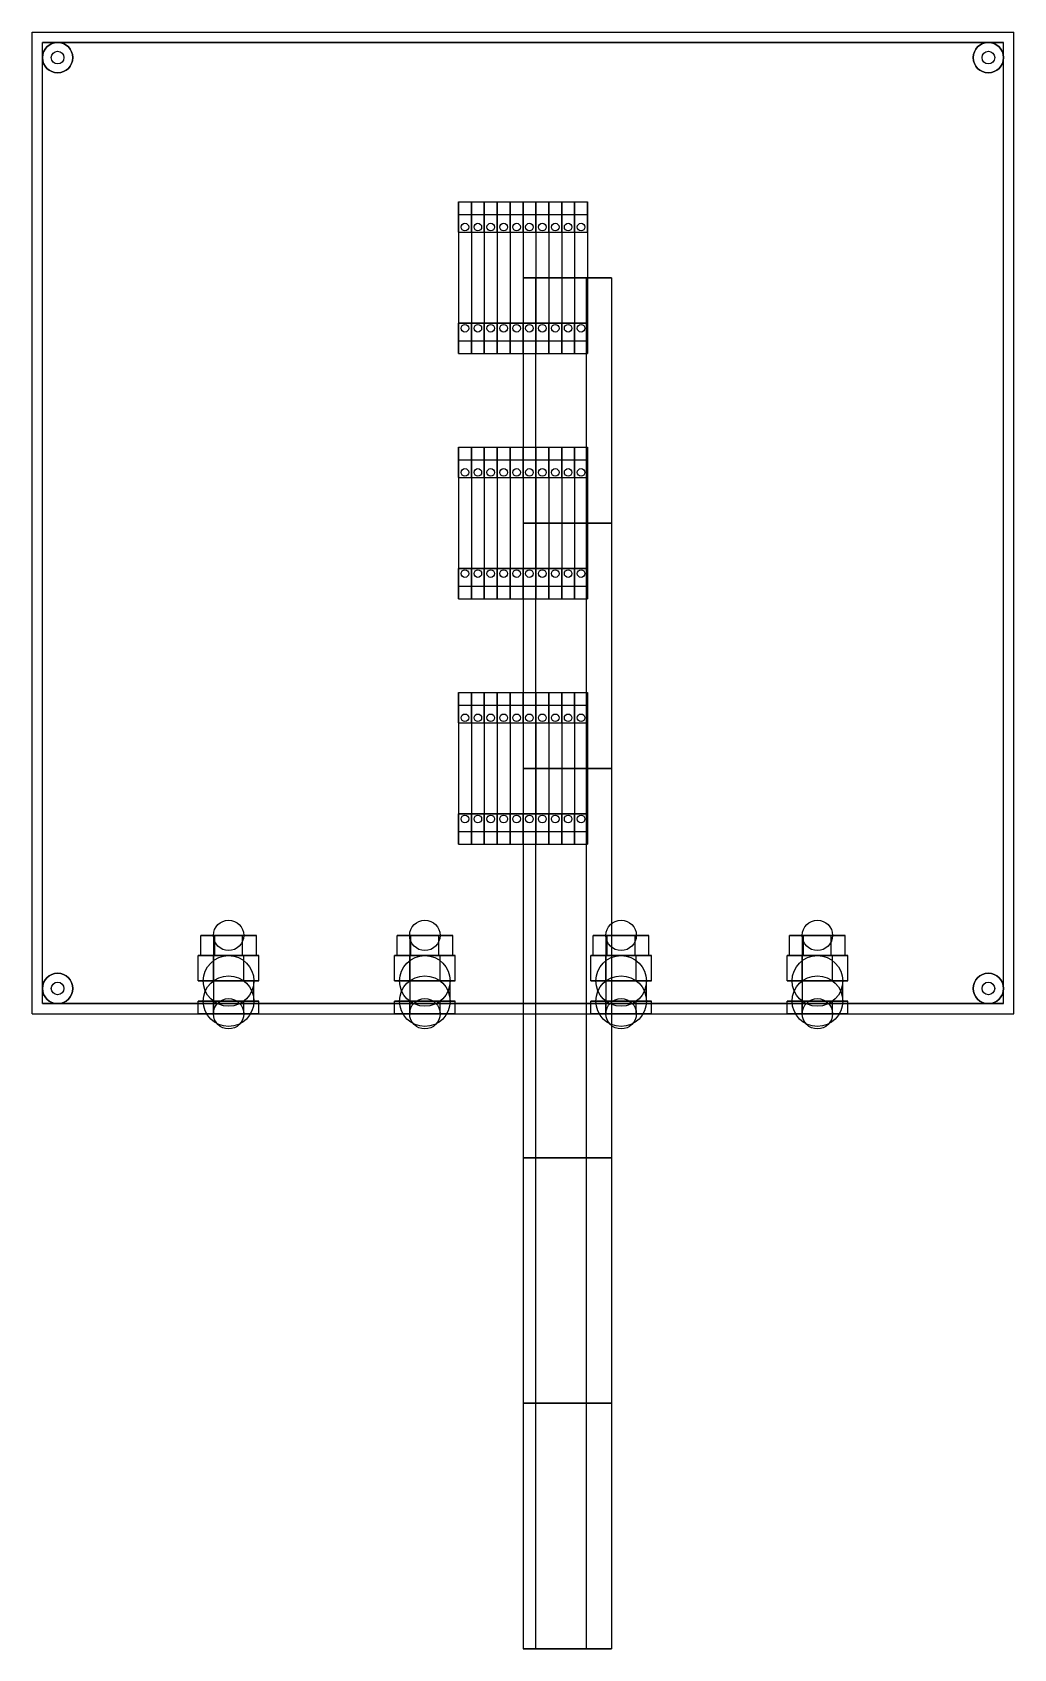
# Model space of a CAD drawing. Header units: millimetres. Extents: x -194 to 194, y -445 to 194.
import ezdxf

# ---------------------------------------------------------------- set-up
doc = ezdxf.new("R2010")
doc.units = ezdxf.units.MM

msp = doc.modelspace()

# ---------------------------------------------------------------- linework, layer by layer
for p, q in [((-194, -194, 108), (-194, 194, 108)), ((-194, 194, -108), (-194, 194, 108)), ((-194, -194, -108), (-194, 194, -108)), ((-194, -194, 108), (-194, 194, 108)), ((-194, 194, 108), (194, 194, 108)), ((-194, 194, -108), (194, 194, -108)), ((-194, 194, -108), (-194, 194, 108)), ((-194, 194, 108), (194, 194, 108)), ((-194, -194, -108), (-194, 194, -108)), ((-194, 194, -108), (194, 194, -108)), ((194, -194, 108), (194, 194, 108)), ((194, 194, -108), (194, 194, 108)), ((194, -194, -108), (194, 194, -108)), ((194, -194, -108), (194, 194, -108)), ((194, 194, -108), (194, 194, 108)), ((194, -194, 108), (194, 194, 108)), ((-190, 184, 108), (-190, 190, 108)), ((-184, 190, 108), (-190, 190, 108)), ((-184, 190, 108), (-190, 190, 108)), ((-190, 190, -104), (-190, 190, 108)), ((-190, 190, -104), (190, 190, -104)), ((-190, -190, -104), (-190, 190, -104)), ((-190, 190, -104), (-190, 190, 108)), ((-190, 184, 108), (-190, 190, 108)), ((-190, -190, -104), (-190, 190, -104)), ((-190, 190, -104), (190, 190, -104)), ((184, 190, 108), (-184, 190, 108)), ((184, 190, 108), (-184, 190, 108)), ((190, 190, 108), (184, 190, 108)), ((190, 190, 108), (184, 190, 108)), ((190, 184, 108), (190, 190, 108)), ((190, 184, 108), (190, 190, 108)), ((190, 190, -104), (190, 190, 108)), ((190, -190, -104), (190, 190, -104)), ((190, 190, -104), (190, 190, 108)), ((190, -190, -104), (190, 190, -104)), ((-190, -184, 108), (-190, 184, 108)), ((-190, -184, 108), (-190, 184, 108)), ((-181.5, 184, 4), (-181.5, 184, 200)), ((-181.5, 184, 4), (-181.5, 184, 200)), ((-178, 184, 4), (-178, 184, 200)), ((-178, 184, 4), (-178, 184, 200)), ((186.5, 184, 4), (186.5, 184, 200)), ((186.5, 184, 4), (186.5, 184, 200)), ((190, -184, 108), (190, 184, 108)), ((190, -184, 108), (190, 184, 108)), ((190, 184, 4), (190, 184, 108)), ((190, 184, 108), (190, 184, 200)), ((190, 184, 108), (190, 184, 200)), ((190, 184, 4), (190, 184, 108)), ((-25.5, 127, -68), (-25.5, 122, -68)), ((-25.5, 127, -93), (-25.5, 127, -68)), ((-25.5, 115, -93), (-25.5, 127, -93)), ((-25.5, 127, -68), (-20.4, 127, -68)), ((-25.5, 127, -68), (-25.5, 122, -68)), ((-25.5, 127, -93), (-20.4, 127, -93)), ((-25.5, 127, -93), (-25.5, 127, -68)), ((-25.5, 127, -68), (-20.4, 127, -68)), ((-25.5, 115, -93), (-25.5, 127, -93)), ((-25.5, 127, -93), (-20.4, 127, -93)), ((-25.5, 122, -46), (-25.5, 72, -46)), ((-25.5, 122, -68), (-25.5, 122, -46)), ((-25.5, 122, -46), (-20.4, 122, -46)), ((-25.5, 122, -46), (-25.5, 72, -46)), ((-25.5, 122, -68), (-20.4, 122, -68)), ((-25.5, 122, -68), (-25.5, 122, -46)), ((-25.5, 122, -46), (-20.4, 122, -46)), ((-25.5, 122, -68), (-20.4, 122, -68)), ((-20.4, 115, -93), (-20.4, 127, -93)), ((-20.4, 127, -93), (-20.4, 127, -68)), ((-20.4, 127, -68), (-20.4, 122, -68)), ((-20.4, 127, -68), (-20.4, 122, -68)), ((-20.4, 127, -93), (-20.4, 127, -68)), ((-20.4, 115, -93), (-20.4, 127, -93)), ((-20.4, 127, -68), (-20.4, 122, -68)), ((-20.4, 127, -93), (-20.4, 127, -68)), ((-20.4, 115, -93), (-20.4, 127, -93)), ((-20.4, 127, -68), (-15.3, 127, -68)), ((-20.4, 127, -68), (-20.4, 122, -68)), ((-20.4, 127, -93), (-15.3, 127, -93)), ((-20.4, 127, -93), (-20.4, 127, -68)), ((-20.4, 127, -68), (-15.3, 127, -68)), ((-20.4, 115, -93), (-20.4, 127, -93)), ((-20.4, 127, -93), (-15.3, 127, -93)), ((-20.4, 122, -68), (-20.4, 122, -46)), ((-20.4, 122, -46), (-20.4, 72, -46)), ((-20.4, 122, -46), (-20.4, 72, -46)), ((-20.4, 122, -68), (-20.4, 122, -46)), ((-20.4, 122, -46), (-20.4, 72, -46)), ((-20.4, 122, -68), (-20.4, 122, -46)), ((-20.4, 122, -46), (-15.3, 122, -46)), ((-20.4, 122, -46), (-20.4, 72, -46)), ((-20.4, 122, -68), (-15.3, 122, -68)), ((-20.4, 122, -68), (-20.4, 122, -46)), ((-20.4, 122, -46), (-15.3, 122, -46)), ((-20.4, 122, -68), (-15.3, 122, -68)), ((-15.3, 115, -93), (-15.3, 127, -93)), ((-15.3, 127, -93), (-15.3, 127, -68)), ((-15.3, 127, -68), (-15.3, 122, -68)), ((-15.3, 127, -68), (-15.3, 122, -68)), ((-15.3, 127, -93), (-15.3, 127, -68)), ((-15.3, 115, -93), (-15.3, 127, -93)), ((-15.3, 127, -68), (-15.3, 122, -68)), ((-15.3, 127, -93), (-15.3, 127, -68)), ((-15.3, 115, -93), (-15.3, 127, -93)), ((-15.3, 127, -68), (-10.2, 127, -68)), ((-15.3, 127, -68), (-15.3, 122, -68)), ((-15.3, 127, -93), (-10.2, 127, -93)), ((-15.3, 127, -93), (-15.3, 127, -68)), ((-15.3, 127, -68), (-10.2, 127, -68)), ((-15.3, 115, -93), (-15.3, 127, -93)), ((-15.3, 127, -93), (-10.2, 127, -93)), ((-15.3, 122, -68), (-15.3, 122, -46)), ((-15.3, 122, -46), (-15.3, 72, -46)), ((-15.3, 122, -46), (-15.3, 72, -46)), ((-15.3, 122, -68), (-15.3, 122, -46)), ((-15.3, 122, -46), (-15.3, 72, -46)), ((-15.3, 122, -68), (-15.3, 122, -46)), ((-15.3, 122, -46), (-10.2, 122, -46)), ((-15.3, 122, -46), (-15.3, 72, -46)), ((-15.3, 122, -68), (-10.2, 122, -68)), ((-15.3, 122, -68), (-15.3, 122, -46)), ((-15.3, 122, -46), (-10.2, 122, -46)), ((-15.3, 122, -68), (-10.2, 122, -68)), ((-10.2, 115, -93), (-10.2, 127, -93)), ((-10.2, 127, -93), (-10.2, 127, -68)), ((-10.2, 127, -68), (-10.2, 122, -68)), ((-10.2, 127, -68), (-10.2, 122, -68)), ((-10.2, 127, -93), (-10.2, 127, -68)), ((-10.2, 115, -93), (-10.2, 127, -93)), ((-10.2, 127, -68), (-10.2, 122, -68)), ((-10.2, 127, -93), (-10.2, 127, -68)), ((-10.2, 115, -93), (-10.2, 127, -93)), ((-10.2, 127, -68), (-5.1, 127, -68)), ((-10.2, 127, -68), (-10.2, 122, -68)), ((-10.2, 127, -93), (-5.1, 127, -93)), ((-10.2, 127, -93), (-10.2, 127, -68)), ((-10.2, 127, -68), (-5.1, 127, -68)), ((-10.2, 115, -93), (-10.2, 127, -93)), ((-10.2, 127, -93), (-5.1, 127, -93)), ((-10.2, 122, -68), (-10.2, 122, -46)), ((-10.2, 122, -46), (-10.2, 72, -46)), ((-10.2, 122, -46), (-10.2, 72, -46)), ((-10.2, 122, -68), (-10.2, 122, -46)), ((-10.2, 122, -46), (-10.2, 72, -46)), ((-10.2, 122, -68), (-10.2, 122, -46)), ((-10.2, 122, -46), (-5.1, 122, -46)), ((-10.2, 122, -46), (-10.2, 72, -46)), ((-10.2, 122, -68), (-5.1, 122, -68)), ((-10.2, 122, -68), (-10.2, 122, -46)), ((-10.2, 122, -46), (-5.1, 122, -46)), ((-10.2, 122, -68), (-5.1, 122, -68)), ((-5.1, 115, -93), (-5.1, 127, -93)), ((-5.1, 127, -93), (-5.1, 127, -68)), ((-5.1, 127, -68), (-5.1, 122, -68)), ((-5.1, 127, -68), (-5.1, 122, -68)), ((-5.1, 127, -93), (-5.1, 127, -68)), ((-5.1, 115, -93), (-5.1, 127, -93)), ((-5.1, 127, -68), (-5.1, 122, -68)), ((-5.1, 127, -93), (-5.1, 127, -68)), ((-5.1, 115, -93), (-5.1, 127, -93)), ((-5.1, 127, -68), (0, 127, -68)), ((-5.1, 127, -68), (-5.1, 122, -68)), ((-5.1, 127, -93), (0, 127, -93)), ((-5.1, 127, -93), (-5.1, 127, -68)), ((-5.1, 127, -68), (0, 127, -68)), ((-5.1, 115, -93), (-5.1, 127, -93)), ((-5.1, 127, -93), (0, 127, -93)), ((-5.1, 122, -68), (-5.1, 122, -46)), ((-5.1, 122, -46), (-5.1, 72, -46)), ((-5.1, 122, -46), (-5.1, 72, -46)), ((-5.1, 122, -68), (-5.1, 122, -46)), ((-5.1, 122, -46), (-5.1, 72, -46)), ((-5.1, 122, -68), (-5.1, 122, -46)), ((-5.1, 122, -46), (0, 122, -46)), ((-5.1, 122, -46), (-5.1, 72, -46)), ((-5.1, 122, -68), (0, 122, -68)), ((-5.1, 122, -68), (-5.1, 122, -46)), ((-5.1, 122, -46), (0, 122, -46)), ((-5.1, 122, -68), (0, 122, -68)), ((0, 115, -93), (0, 127, -93)), ((0, 127, -93), (0, 127, -68)), ((0, 127, -68), (0, 122, -68)), ((0, 127, -68), (0, 122, -68)), ((0, 127, -93), (0, 127, -68)), ((0, 115, -93), (0, 127, -93)), ((0, 127, -68), (0, 122, -68)), ((0, 127, -93), (0, 127, -68)), ((0, 115, -93), (0, 127, -93)), ((0, 127, -68), (5.1, 127, -68)), ((0, 127, -68), (0, 122, -68)), ((0, 127, -93), (5.1, 127, -93)), ((0, 127, -93), (0, 127, -68)), ((0, 127, -68), (5.1, 127, -68)), ((0, 115, -93), (0, 127, -93)), ((0, 127, -93), (5.1, 127, -93)), ((0, 122, -68), (0, 122, -46)), ((0, 122, -46), (0, 72, -46)), ((0, 122, -46), (0, 72, -46)), ((0, 122, -68), (0, 122, -46)), ((0, 122, -46), (0, 72, -46)), ((0, 122, -68), (0, 122, -46)), ((0, 122, -46), (5.1, 122, -46)), ((0, 122, -46), (0, 72, -46)), ((0, 122, -68), (5.1, 122, -68)), ((0, 122, -68), (0, 122, -46)), ((0, 122, -46), (5.1, 122, -46)), ((0, 122, -68), (5.1, 122, -68)), ((5.1, 115, -93), (5.1, 127, -93)), ((5.1, 127, -93), (5.1, 127, -68)), ((5.1, 127, -68), (5.1, 122, -68)), ((5.1, 127, -68), (5.1, 122, -68)), ((5.1, 127, -93), (5.1, 127, -68)), ((5.1, 115, -93), (5.1, 127, -93)), ((5.1, 127, -68), (5.1, 122, -68)), ((5.1, 127, -93), (5.1, 127, -68)), ((5.1, 115, -93), (5.1, 127, -93)), ((5.1, 127, -68), (10.2, 127, -68)), ((5.1, 127, -68), (5.1, 122, -68)), ((5.1, 127, -93), (10.2, 127, -93)), ((5.1, 127, -93), (5.1, 127, -68)), ((5.1, 127, -68), (10.2, 127, -68)), ((5.1, 115, -93), (5.1, 127, -93)), ((5.1, 127, -93), (10.2, 127, -93)), ((5.1, 122, -68), (5.1, 122, -46)), ((5.1, 122, -46), (5.1, 72, -46)), ((5.1, 122, -46), (5.1, 72, -46)), ((5.1, 122, -68), (5.1, 122, -46)), ((5.1, 122, -46), (5.1, 72, -46)), ((5.1, 122, -68), (5.1, 122, -46)), ((5.1, 122, -46), (10.2, 122, -46)), ((5.1, 122, -46), (5.1, 72, -46)), ((5.1, 122, -68), (10.2, 122, -68)), ((5.1, 122, -68), (5.1, 122, -46)), ((5.1, 122, -46), (10.2, 122, -46)), ((5.1, 122, -68), (10.2, 122, -68)), ((10.2, 115, -93), (10.2, 127, -93)), ((10.2, 127, -93), (10.2, 127, -68)), ((10.2, 127, -68), (10.2, 122, -68)), ((10.2, 127, -68), (10.2, 122, -68)), ((10.2, 127, -93), (10.2, 127, -68)), ((10.2, 115, -93), (10.2, 127, -93)), ((10.2, 127, -68), (10.2, 122, -68)), ((10.2, 127, -93), (10.2, 127, -68)), ((10.2, 115, -93), (10.2, 127, -93)), ((10.2, 127, -68), (15.3, 127, -68)), ((10.2, 127, -68), (10.2, 122, -68)), ((10.2, 127, -93), (15.3, 127, -93)), ((10.2, 127, -93), (10.2, 127, -68)), ((10.2, 127, -68), (15.3, 127, -68)), ((10.2, 115, -93), (10.2, 127, -93)), ((10.2, 127, -93), (15.3, 127, -93)), ((10.2, 122, -68), (10.2, 122, -46)), ((10.2, 122, -46), (10.2, 72, -46)), ((10.2, 122, -46), (10.2, 72, -46)), ((10.2, 122, -68), (10.2, 122, -46)), ((10.2, 122, -46), (10.2, 72, -46)), ((10.2, 122, -68), (10.2, 122, -46)), ((10.2, 122, -46), (15.3, 122, -46)), ((10.2, 122, -46), (10.2, 72, -46)), ((10.2, 122, -68), (15.3, 122, -68)), ((10.2, 122, -68), (10.2, 122, -46)), ((10.2, 122, -46), (15.3, 122, -46)), ((10.2, 122, -68), (15.3, 122, -68)), ((15.3, 115, -93), (15.3, 127, -93)), ((15.3, 127, -93), (15.3, 127, -68)), ((15.3, 127, -68), (15.3, 122, -68)), ((15.3, 127, -68), (15.3, 122, -68)), ((15.3, 127, -93), (15.3, 127, -68)), ((15.3, 115, -93), (15.3, 127, -93)), ((15.3, 127, -68), (15.3, 122, -68)), ((15.3, 127, -93), (15.3, 127, -68)), ((15.3, 115, -93), (15.3, 127, -93)), ((15.3, 127, -68), (20.4, 127, -68)), ((15.3, 127, -68), (15.3, 122, -68)), ((15.3, 127, -93), (20.4, 127, -93)), ((15.3, 127, -93), (15.3, 127, -68)), ((15.3, 127, -68), (20.4, 127, -68)), ((15.3, 115, -93), (15.3, 127, -93)), ((15.3, 127, -93), (20.4, 127, -93)), ((15.3, 122, -68), (15.3, 122, -46)), ((15.3, 122, -46), (15.3, 72, -46)), ((15.3, 122, -46), (15.3, 72, -46)), ((15.3, 122, -68), (15.3, 122, -46)), ((15.3, 122, -46), (15.3, 72, -46)), ((15.3, 122, -68), (15.3, 122, -46)), ((15.3, 122, -46), (20.4, 122, -46)), ((15.3, 122, -46), (15.3, 72, -46)), ((15.3, 122, -68), (20.4, 122, -68)), ((15.3, 122, -68), (15.3, 122, -46)), ((15.3, 122, -46), (20.4, 122, -46)), ((15.3, 122, -68), (20.4, 122, -68)), ((20.4, 115, -93), (20.4, 127, -93)), ((20.4, 127, -93), (20.4, 127, -68)), ((20.4, 127, -68), (20.4, 122, -68)), ((20.4, 127, -68), (20.4, 122, -68)), ((20.4, 127, -93), (20.4, 127, -68)), ((20.4, 115, -93), (20.4, 127, -93)), ((20.4, 127, -68), (20.4, 122, -68)), ((20.4, 127, -93), (20.4, 127, -68)), ((20.4, 115, -93), (20.4, 127, -93)), ((20.4, 127, -68), (25.5, 127, -68)), ((20.4, 127, -68), (20.4, 122, -68)), ((20.4, 127, -93), (25.5, 127, -93)), ((20.4, 127, -93), (20.4, 127, -68)), ((20.4, 127, -68), (25.5, 127, -68)), ((20.4, 115, -93), (20.4, 127, -93)), ((20.4, 127, -93), (25.5, 127, -93)), ((20.4, 122, -68), (20.4, 122, -46)), ((20.4, 122, -46), (20.4, 72, -46)), ((20.4, 122, -46), (20.4, 72, -46)), ((20.4, 122, -68), (20.4, 122, -46)), ((20.4, 122, -46), (20.4, 72, -46)), ((20.4, 122, -68), (20.4, 122, -46)), ((20.4, 122, -46), (25.5, 122, -46)), ((20.4, 122, -46), (20.4, 72, -46)), ((20.4, 122, -68), (25.5, 122, -68)), ((20.4, 122, -68), (20.4, 122, -46)), ((20.4, 122, -46), (25.5, 122, -46)), ((20.4, 122, -68), (25.5, 122, -68)), ((25.5, 115, -93), (25.5, 127, -93)), ((25.5, 127, -93), (25.5, 127, -68)), ((25.5, 127, -68), (25.5, 122, -68)), ((25.5, 127, -68), (25.5, 122, -68)), ((25.5, 127, -93), (25.5, 127, -68)), ((25.5, 115, -93), (25.5, 127, -93)), ((25.5, 122, -68), (25.5, 122, -46)), ((25.5, 122, -46), (25.5, 72, -46)), ((25.5, 122, -46), (25.5, 72, -46)), ((25.5, 122, -68), (25.5, 122, -46)), ((-21.45, 117, -46), (-21.45, 117, -56)), ((-21.45, 117, -46), (-21.45, 117, -56)), ((-16.35, 117, -46), (-16.35, 117, -56)), ((-16.35, 117, -46), (-16.35, 117, -56)), ((-11.25, 117, -46), (-11.25, 117, -56)), ((-11.25, 117, -46), (-11.25, 117, -56)), ((-6.15, 117, -46), (-6.15, 117, -56)), ((-6.15, 117, -46), (-6.15, 117, -56)), ((-1.05, 117, -46), (-1.05, 117, -56)), ((-1.05, 117, -46), (-1.05, 117, -56)), ((4.05, 117, -46), (4.05, 117, -56)), ((4.05, 117, -46), (4.05, 117, -56)), ((9.15, 117, -46), (9.15, 117, -56)), ((9.15, 117, -46), (9.15, 117, -56)), ((14.25, 117, -46), (14.25, 117, -56)), ((14.25, 117, -46), (14.25, 117, -56)), ((19.35, 117, -46), (19.35, 117, -56)), ((19.35, 117, -46), (19.35, 117, -56)), ((24.45, 117, -46), (24.45, 117, -56)), ((24.45, 117, -46), (24.45, 117, -56)), ((-25.5, 115, -93), (-25.5, 115, -88)), ((-25.5, 115, -88), (-25.5, 79, -88)), ((-25.5, 115, -93), (-20.4, 115, -93)), ((-25.5, 115, -93), (-25.5, 115, -88)), ((-25.5, 115, -93), (-20.4, 115, -93)), ((-25.5, 115, -88), (-20.4, 115, -88)), ((-25.5, 115, -88), (-20.4, 115, -88)), ((-25.5, 115, -88), (-25.5, 79, -88)), ((-20.4, 115, -88), (-20.4, 79, -88)), ((-20.4, 115, -93), (-20.4, 115, -88)), ((-20.4, 115, -93), (-20.4, 115, -88)), ((-20.4, 115, -88), (-20.4, 79, -88)), ((-20.4, 115, -93), (-20.4, 115, -88)), ((-20.4, 115, -88), (-20.4, 79, -88)), ((-20.4, 115, -93), (-15.3, 115, -93)), ((-20.4, 115, -93), (-20.4, 115, -88)), ((-20.4, 115, -93), (-15.3, 115, -93)), ((-20.4, 115, -88), (-15.3, 115, -88)), ((-20.4, 115, -88), (-15.3, 115, -88)), ((-20.4, 115, -88), (-20.4, 79, -88)), ((-15.3, 115, -88), (-15.3, 79, -88)), ((-15.3, 115, -93), (-15.3, 115, -88)), ((-15.3, 115, -93), (-15.3, 115, -88)), ((-15.3, 115, -88), (-15.3, 79, -88)), ((-15.3, 115, -93), (-15.3, 115, -88)), ((-15.3, 115, -88), (-15.3, 79, -88)), ((-15.3, 115, -93), (-10.2, 115, -93)), ((-15.3, 115, -93), (-15.3, 115, -88)), ((-15.3, 115, -93), (-10.2, 115, -93)), ((-15.3, 115, -88), (-10.2, 115, -88)), ((-15.3, 115, -88), (-10.2, 115, -88)), ((-15.3, 115, -88), (-15.3, 79, -88)), ((-10.2, 115, -88), (-10.2, 79, -88)), ((-10.2, 115, -93), (-10.2, 115, -88)), ((-10.2, 115, -93), (-10.2, 115, -88)), ((-10.2, 115, -88), (-10.2, 79, -88)), ((-10.2, 115, -93), (-10.2, 115, -88)), ((-10.2, 115, -88), (-10.2, 79, -88)), ((-10.2, 115, -93), (-5.1, 115, -93)), ((-10.2, 115, -93), (-10.2, 115, -88)), ((-10.2, 115, -93), (-5.1, 115, -93)), ((-10.2, 115, -88), (-5.1, 115, -88)), ((-10.2, 115, -88), (-5.1, 115, -88)), ((-10.2, 115, -88), (-10.2, 79, -88)), ((-5.1, 115, -88), (-5.1, 79, -88)), ((-5.1, 115, -93), (-5.1, 115, -88)), ((-5.1, 115, -93), (-5.1, 115, -88)), ((-5.1, 115, -88), (-5.1, 79, -88)), ((-5.1, 115, -93), (-5.1, 115, -88)), ((-5.1, 115, -88), (-5.1, 79, -88)), ((-5.1, 115, -93), (0, 115, -93)), ((-5.1, 115, -93), (-5.1, 115, -88)), ((-5.1, 115, -93), (0, 115, -93)), ((-5.1, 115, -88), (0, 115, -88)), ((-5.1, 115, -88), (0, 115, -88)), ((-5.1, 115, -88), (-5.1, 79, -88)), ((0, 115, -88), (0, 79, -88)), ((0, 115, -93), (0, 115, -88)), ((0, 115, -93), (0, 115, -88)), ((0, 115, -88), (0, 79, -88)), ((0, 115, -93), (0, 115, -88)), ((0, 115, -88), (0, 79, -88)), ((0, 115, -93), (5.1, 115, -93)), ((0, 115, -93), (0, 115, -88)), ((0, 115, -93), (5.1, 115, -93)), ((0, 115, -88), (5.1, 115, -88)), ((0, 115, -88), (5.1, 115, -88)), ((0, 115, -88), (0, 79, -88)), ((5.1, 115, -88), (5.1, 79, -88)), ((5.1, 115, -93), (5.1, 115, -88)), ((5.1, 115, -93), (5.1, 115, -88)), ((5.1, 115, -88), (5.1, 79, -88)), ((5.1, 115, -93), (5.1, 115, -88)), ((5.1, 115, -88), (5.1, 79, -88)), ((5.1, 115, -93), (10.2, 115, -93)), ((5.1, 115, -93), (5.1, 115, -88)), ((5.1, 115, -93), (10.2, 115, -93)), ((5.1, 115, -88), (10.2, 115, -88)), ((5.1, 115, -88), (10.2, 115, -88)), ((5.1, 115, -88), (5.1, 79, -88)), ((10.2, 115, -88), (10.2, 79, -88)), ((10.2, 115, -93), (10.2, 115, -88)), ((10.2, 115, -93), (10.2, 115, -88)), ((10.2, 115, -88), (10.2, 79, -88)), ((10.2, 115, -93), (10.2, 115, -88)), ((10.2, 115, -88), (10.2, 79, -88)), ((10.2, 115, -93), (15.3, 115, -93)), ((10.2, 115, -93), (10.2, 115, -88)), ((10.2, 115, -93), (15.3, 115, -93)), ((10.2, 115, -88), (15.3, 115, -88)), ((10.2, 115, -88), (15.3, 115, -88)), ((10.2, 115, -88), (10.2, 79, -88)), ((15.3, 115, -88), (15.3, 79, -88)), ((15.3, 115, -93), (15.3, 115, -88)), ((15.3, 115, -93), (15.3, 115, -88)), ((15.3, 115, -88), (15.3, 79, -88)), ((15.3, 115, -93), (15.3, 115, -88)), ((15.3, 115, -88), (15.3, 79, -88)), ((15.3, 115, -93), (20.4, 115, -93)), ((15.3, 115, -93), (15.3, 115, -88)), ((15.3, 115, -93), (20.4, 115, -93)), ((15.3, 115, -88), (20.4, 115, -88)), ((15.3, 115, -88), (20.4, 115, -88)), ((15.3, 115, -88), (15.3, 79, -88)), ((20.4, 115, -88), (20.4, 79, -88)), ((20.4, 115, -93), (20.4, 115, -88)), ((20.4, 115, -93), (20.4, 115, -88)), ((20.4, 115, -88), (20.4, 79, -88)), ((20.4, 115, -93), (20.4, 115, -88)), ((20.4, 115, -88), (20.4, 79, -88)), ((20.4, 115, -93), (25.5, 115, -93)), ((20.4, 115, -93), (20.4, 115, -88)), ((20.4, 115, -93), (25.5, 115, -93)), ((20.4, 115, -88), (25.5, 115, -88)), ((20.4, 115, -88), (25.5, 115, -88)), ((20.4, 115, -88), (20.4, 79, -88)), ((25.5, 115, -88), (25.5, 79, -88)), ((25.5, 115, -93), (25.5, 115, -88)), ((25.5, 115, -93), (25.5, 115, -88)), ((25.5, 115, -88), (25.5, 79, -88)), ((0, 97, -98), (0, -251, -98)), ((0, 97, -97), (0, -251, -97)), ((0, 97, -98), (0, 97, -97)), ((0, 97, -97), (0, -251, -97)), ((0, 97, -97), (5, 97, -97)), ((0, 97, -98), (0, -251, -98)), ((35, 97, -98), (0, 97, -98)), ((0, 97, -98), (0, 97, -97)), ((0, 97, -97), (5, 97, -97)), ((35, 97, -98), (0, 97, -98)), ((5, 97, -97), (5, -251, -97)), ((5, 97, -97), (5, -251, -97)), ((5, 97, -90.5), (5, -251, -90.5)), ((5, 97, -97), (5, 97, -90.5)), ((5, 97, -90.5), (5, -251, -90.5)), ((5, 97, -90.5), (25, 97, -90.5)), ((5, 97, -97), (5, 97, -90.5)), ((5, 97, -90.5), (25, 97, -90.5)), ((25, 97, -90.5), (25, -251, -90.5)), ((25, 97, -90.5), (25, -251, -90.5)), ((25, 97, -97), (25, -251, -97)), ((25, 97, -90.5), (25, 97, -97)), ((25, 97, -97), (25, -251, -97)), ((25, 97, -97), (35, 97, -97)), ((25, 97, -90.5), (25, 97, -97)), ((25, 97, -97), (35, 97, -97)), ((35, 97, -97), (35, -251, -97)), ((35, 97, -97), (35, -251, -97)), ((35, 97, -98), (35, -251, -98)), ((35, 97, -97), (35, 97, -98)), ((35, 97, -98), (35, -251, -98)), ((35, 97, -97), (35, 97, -98)), ((-25.5, 67, -93), (-25.5, 79, -93)), ((-20.4, 79, -93), (-25.5, 79, -93)), ((-25.5, 79, -88), (-25.5, 79, -93)), ((-25.5, 67, -93), (-25.5, 79, -93)), ((-25.5, 79, -88), (-25.5, 79, -93)), ((-25.5, 79, -88), (-20.4, 79, -88)), ((-20.4, 79, -93), (-25.5, 79, -93)), ((-25.5, 79, -88), (-20.4, 79, -88)), ((-21.45, 77, -46), (-21.45, 77, -56)), ((-21.45, 77, -46), (-21.45, 77, -56)), ((-20.4, 67, -93), (-20.4, 79, -93)), ((-20.4, 79, -88), (-20.4, 79, -93)), ((-20.4, 67, -93), (-20.4, 79, -93)), ((-20.4, 79, -88), (-20.4, 79, -93)), ((-20.4, 67, -93), (-20.4, 79, -93)), ((-15.3, 79, -93), (-20.4, 79, -93)), ((-20.4, 79, -88), (-20.4, 79, -93)), ((-20.4, 67, -93), (-20.4, 79, -93)), ((-20.4, 79, -88), (-20.4, 79, -93)), ((-20.4, 79, -88), (-15.3, 79, -88)), ((-15.3, 79, -93), (-20.4, 79, -93)), ((-20.4, 79, -88), (-15.3, 79, -88)), ((-16.35, 77, -46), (-16.35, 77, -56)), ((-16.35, 77, -46), (-16.35, 77, -56)), ((-15.3, 67, -93), (-15.3, 79, -93)), ((-15.3, 79, -88), (-15.3, 79, -93)), ((-15.3, 67, -93), (-15.3, 79, -93)), ((-15.3, 79, -88), (-15.3, 79, -93)), ((-15.3, 67, -93), (-15.3, 79, -93)), ((-10.2, 79, -93), (-15.3, 79, -93)), ((-15.3, 79, -88), (-15.3, 79, -93)), ((-15.3, 67, -93), (-15.3, 79, -93)), ((-15.3, 79, -88), (-15.3, 79, -93)), ((-15.3, 79, -88), (-10.2, 79, -88)), ((-10.2, 79, -93), (-15.3, 79, -93)), ((-15.3, 79, -88), (-10.2, 79, -88)), ((-11.25, 77, -46), (-11.25, 77, -56)), ((-11.25, 77, -46), (-11.25, 77, -56)), ((-10.2, 67, -93), (-10.2, 79, -93)), ((-10.2, 79, -88), (-10.2, 79, -93)), ((-10.2, 67, -93), (-10.2, 79, -93)), ((-10.2, 79, -88), (-10.2, 79, -93)), ((-10.2, 67, -93), (-10.2, 79, -93)), ((-5.1, 79, -93), (-10.2, 79, -93)), ((-10.2, 79, -88), (-10.2, 79, -93)), ((-10.2, 67, -93), (-10.2, 79, -93)), ((-10.2, 79, -88), (-10.2, 79, -93)), ((-10.2, 79, -88), (-5.1, 79, -88)), ((-5.1, 79, -93), (-10.2, 79, -93)), ((-10.2, 79, -88), (-5.1, 79, -88)), ((-6.15, 77, -46), (-6.15, 77, -56)), ((-6.15, 77, -46), (-6.15, 77, -56)), ((-5.1, 67, -93), (-5.1, 79, -93)), ((-5.1, 79, -88), (-5.1, 79, -93)), ((-5.1, 67, -93), (-5.1, 79, -93)), ((-5.1, 79, -88), (-5.1, 79, -93)), ((-5.1, 67, -93), (-5.1, 79, -93)), ((0, 79, -93), (-5.1, 79, -93)), ((-5.1, 79, -88), (-5.1, 79, -93)), ((-5.1, 67, -93), (-5.1, 79, -93)), ((-5.1, 79, -88), (-5.1, 79, -93)), ((-5.1, 79, -88), (0, 79, -88)), ((0, 79, -93), (-5.1, 79, -93)), ((-5.1, 79, -88), (0, 79, -88)), ((-1.05, 77, -46), (-1.05, 77, -56)), ((-1.05, 77, -46), (-1.05, 77, -56)), ((0, 67, -93), (0, 79, -93)), ((0, 79, -88), (0, 79, -93)), ((0, 67, -93), (0, 79, -93)), ((0, 79, -88), (0, 79, -93)), ((0, 67, -93), (0, 79, -93)), ((5.1, 79, -93), (0, 79, -93)), ((0, 79, -88), (0, 79, -93)), ((0, 67, -93), (0, 79, -93)), ((0, 79, -88), (0, 79, -93)), ((0, 79, -88), (5.1, 79, -88)), ((5.1, 79, -93), (0, 79, -93)), ((0, 79, -88), (5.1, 79, -88)), ((4.05, 77, -46), (4.05, 77, -56)), ((4.05, 77, -46), (4.05, 77, -56)), ((5.1, 67, -93), (5.1, 79, -93)), ((5.1, 79, -88), (5.1, 79, -93)), ((5.1, 67, -93), (5.1, 79, -93)), ((5.1, 79, -88), (5.1, 79, -93)), ((5.1, 67, -93), (5.1, 79, -93)), ((10.2, 79, -93), (5.1, 79, -93)), ((5.1, 79, -88), (5.1, 79, -93)), ((5.1, 67, -93), (5.1, 79, -93)), ((5.1, 79, -88), (5.1, 79, -93)), ((5.1, 79, -88), (10.2, 79, -88)), ((10.2, 79, -93), (5.1, 79, -93)), ((5.1, 79, -88), (10.2, 79, -88)), ((9.15, 77, -46), (9.15, 77, -56)), ((9.15, 77, -46), (9.15, 77, -56)), ((10.2, 67, -93), (10.2, 79, -93)), ((10.2, 79, -88), (10.2, 79, -93)), ((10.2, 67, -93), (10.2, 79, -93)), ((10.2, 79, -88), (10.2, 79, -93)), ((10.2, 67, -93), (10.2, 79, -93)), ((15.3, 79, -93), (10.2, 79, -93)), ((10.2, 79, -88), (10.2, 79, -93)), ((10.2, 67, -93), (10.2, 79, -93)), ((10.2, 79, -88), (10.2, 79, -93)), ((10.2, 79, -88), (15.3, 79, -88)), ((15.3, 79, -93), (10.2, 79, -93)), ((10.2, 79, -88), (15.3, 79, -88)), ((14.25, 77, -46), (14.25, 77, -56)), ((14.25, 77, -46), (14.25, 77, -56)), ((15.3, 67, -93), (15.3, 79, -93)), ((15.3, 79, -88), (15.3, 79, -93)), ((15.3, 67, -93), (15.3, 79, -93)), ((15.3, 79, -88), (15.3, 79, -93)), ((15.3, 67, -93), (15.3, 79, -93)), ((20.4, 79, -93), (15.3, 79, -93)), ((15.3, 79, -88), (15.3, 79, -93)), ((15.3, 67, -93), (15.3, 79, -93)), ((15.3, 79, -88), (15.3, 79, -93)), ((15.3, 79, -88), (20.4, 79, -88)), ((20.4, 79, -93), (15.3, 79, -93)), ((15.3, 79, -88), (20.4, 79, -88)), ((19.35, 77, -46), (19.35, 77, -56)), ((19.35, 77, -46), (19.35, 77, -56)), ((20.4, 67, -93), (20.4, 79, -93)), ((20.4, 79, -88), (20.4, 79, -93)), ((20.4, 67, -93), (20.4, 79, -93)), ((20.4, 79, -88), (20.4, 79, -93)), ((20.4, 67, -93), (20.4, 79, -93)), ((25.5, 79, -93), (20.4, 79, -93)), ((20.4, 79, -88), (20.4, 79, -93)), ((20.4, 67, -93), (20.4, 79, -93)), ((20.4, 79, -88), (20.4, 79, -93)), ((20.4, 79, -88), (25.5, 79, -88)), ((25.5, 79, -93), (20.4, 79, -93)), ((20.4, 79, -88), (25.5, 79, -88)), ((24.45, 77, -46), (24.45, 77, -56)), ((24.45, 77, -46), (24.45, 77, -56)), ((25.5, 67, -93), (25.5, 79, -93)), ((25.5, 79, -88), (25.5, 79, -93)), ((25.5, 67, -93), (25.5, 79, -93)), ((25.5, 79, -88), (25.5, 79, -93)), ((-25.5, 72, -68), (-25.5, 67, -68)), ((-25.5, 72, -46), (-25.5, 72, -68)), ((-25.5, 72, -68), (-20.4, 72, -68)), ((-25.5, 72, -68), (-25.5, 67, -68)), ((-25.5, 72, -46), (-20.4, 72, -46)), ((-25.5, 72, -46), (-25.5, 72, -68)), ((-25.5, 72, -68), (-20.4, 72, -68)), ((-25.5, 72, -46), (-20.4, 72, -46)), ((-20.4, 72, -46), (-20.4, 72, -68)), ((-20.4, 72, -68), (-20.4, 67, -68)), ((-20.4, 72, -68), (-20.4, 67, -68)), ((-20.4, 72, -46), (-20.4, 72, -68)), ((-20.4, 72, -68), (-20.4, 67, -68)), ((-20.4, 72, -46), (-20.4, 72, -68)), ((-20.4, 72, -68), (-15.3, 72, -68)), ((-20.4, 72, -68), (-20.4, 67, -68)), ((-20.4, 72, -46), (-15.3, 72, -46)), ((-20.4, 72, -46), (-20.4, 72, -68)), ((-20.4, 72, -68), (-15.3, 72, -68)), ((-20.4, 72, -46), (-15.3, 72, -46)), ((-15.3, 72, -46), (-15.3, 72, -68)), ((-15.3, 72, -68), (-15.3, 67, -68)), ((-15.3, 72, -68), (-15.3, 67, -68)), ((-15.3, 72, -46), (-15.3, 72, -68)), ((-15.3, 72, -68), (-15.3, 67, -68)), ((-15.3, 72, -46), (-15.3, 72, -68)), ((-15.3, 72, -68), (-10.2, 72, -68)), ((-15.3, 72, -68), (-15.3, 67, -68)), ((-15.3, 72, -46), (-10.2, 72, -46)), ((-15.3, 72, -46), (-15.3, 72, -68)), ((-15.3, 72, -68), (-10.2, 72, -68)), ((-15.3, 72, -46), (-10.2, 72, -46)), ((-10.2, 72, -46), (-10.2, 72, -68)), ((-10.2, 72, -68), (-10.2, 67, -68)), ((-10.2, 72, -68), (-10.2, 67, -68)), ((-10.2, 72, -46), (-10.2, 72, -68)), ((-10.2, 72, -68), (-10.2, 67, -68)), ((-10.2, 72, -46), (-10.2, 72, -68)), ((-10.2, 72, -68), (-5.1, 72, -68)), ((-10.2, 72, -68), (-10.2, 67, -68)), ((-10.2, 72, -46), (-5.1, 72, -46)), ((-10.2, 72, -46), (-10.2, 72, -68)), ((-10.2, 72, -68), (-5.1, 72, -68)), ((-10.2, 72, -46), (-5.1, 72, -46)), ((-5.1, 72, -46), (-5.1, 72, -68)), ((-5.1, 72, -68), (-5.1, 67, -68)), ((-5.1, 72, -68), (-5.1, 67, -68)), ((-5.1, 72, -46), (-5.1, 72, -68)), ((-5.1, 72, -68), (-5.1, 67, -68)), ((-5.1, 72, -46), (-5.1, 72, -68)), ((-5.1, 72, -68), (0, 72, -68)), ((-5.1, 72, -68), (-5.1, 67, -68)), ((-5.1, 72, -46), (0, 72, -46)), ((-5.1, 72, -46), (-5.1, 72, -68)), ((-5.1, 72, -68), (0, 72, -68)), ((-5.1, 72, -46), (0, 72, -46)), ((0, 72, -46), (0, 72, -68)), ((0, 72, -68), (0, 67, -68)), ((0, 72, -68), (0, 67, -68)), ((0, 72, -46), (0, 72, -68)), ((0, 72, -68), (0, 67, -68)), ((0, 72, -46), (0, 72, -68)), ((0, 72, -68), (5.1, 72, -68)), ((0, 72, -68), (0, 67, -68)), ((0, 72, -46), (5.1, 72, -46)), ((0, 72, -46), (0, 72, -68)), ((0, 72, -68), (5.1, 72, -68)), ((0, 72, -46), (5.1, 72, -46)), ((5.1, 72, -46), (5.1, 72, -68)), ((5.1, 72, -68), (5.1, 67, -68)), ((5.1, 72, -68), (5.1, 67, -68)), ((5.1, 72, -46), (5.1, 72, -68)), ((5.1, 72, -68), (5.1, 67, -68)), ((5.1, 72, -46), (5.1, 72, -68)), ((5.1, 72, -68), (10.2, 72, -68)), ((5.1, 72, -68), (5.1, 67, -68)), ((5.1, 72, -46), (10.2, 72, -46)), ((5.1, 72, -46), (5.1, 72, -68)), ((5.1, 72, -68), (10.2, 72, -68)), ((5.1, 72, -46), (10.2, 72, -46)), ((10.2, 72, -46), (10.2, 72, -68)), ((10.2, 72, -68), (10.2, 67, -68)), ((10.2, 72, -68), (10.2, 67, -68)), ((10.2, 72, -46), (10.2, 72, -68)), ((10.2, 72, -68), (10.2, 67, -68)), ((10.2, 72, -46), (10.2, 72, -68)), ((10.2, 72, -68), (15.3, 72, -68)), ((10.2, 72, -68), (10.2, 67, -68)), ((10.2, 72, -46), (15.3, 72, -46)), ((10.2, 72, -46), (10.2, 72, -68)), ((10.2, 72, -68), (15.3, 72, -68)), ((10.2, 72, -46), (15.3, 72, -46)), ((15.3, 72, -46), (15.3, 72, -68)), ((15.3, 72, -68), (15.3, 67, -68)), ((15.3, 72, -68), (15.3, 67, -68)), ((15.3, 72, -46), (15.3, 72, -68)), ((15.3, 72, -68), (15.3, 67, -68)), ((15.3, 72, -46), (15.3, 72, -68)), ((15.3, 72, -68), (20.4, 72, -68)), ((15.3, 72, -68), (15.3, 67, -68)), ((15.3, 72, -46), (20.4, 72, -46)), ((15.3, 72, -46), (15.3, 72, -68)), ((15.3, 72, -68), (20.4, 72, -68)), ((15.3, 72, -46), (20.4, 72, -46)), ((20.4, 72, -46), (20.4, 72, -68)), ((20.4, 72, -68), (20.4, 67, -68)), ((20.4, 72, -68), (20.4, 67, -68)), ((20.4, 72, -46), (20.4, 72, -68)), ((20.4, 72, -68), (20.4, 67, -68)), ((20.4, 72, -46), (20.4, 72, -68)), ((20.4, 72, -68), (25.5, 72, -68)), ((20.4, 72, -68), (20.4, 67, -68)), ((20.4, 72, -46), (25.5, 72, -46)), ((20.4, 72, -46), (20.4, 72, -68)), ((20.4, 72, -68), (25.5, 72, -68)), ((20.4, 72, -46), (25.5, 72, -46)), ((25.5, 72, -46), (25.5, 72, -68)), ((25.5, 72, -68), (25.5, 67, -68)), ((25.5, 72, -68), (25.5, 67, -68)), ((25.5, 72, -46), (25.5, 72, -68)), ((-25.5, 67, -93), (-20.4, 67, -93)), ((-25.5, 67, -68), (-25.5, 67, -93)), ((-25.5, 67, -68), (-20.4, 67, -68)), ((-25.5, 67, -68), (-25.5, 67, -93)), ((-25.5, 67, -93), (-20.4, 67, -93)), ((-25.5, 67, -68), (-20.4, 67, -68)), ((-20.4, 67, -68), (-20.4, 67, -93)), ((-20.4, 67, -68), (-20.4, 67, -93)), ((-20.4, 67, -93), (-15.3, 67, -93)), ((-20.4, 67, -68), (-20.4, 67, -93)), ((-20.4, 67, -68), (-15.3, 67, -68)), ((-20.4, 67, -68), (-20.4, 67, -93)), ((-20.4, 67, -93), (-15.3, 67, -93)), ((-20.4, 67, -68), (-15.3, 67, -68)), ((-15.3, 67, -68), (-15.3, 67, -93)), ((-15.3, 67, -68), (-15.3, 67, -93)), ((-15.3, 67, -93), (-10.2, 67, -93)), ((-15.3, 67, -68), (-15.3, 67, -93)), ((-15.3, 67, -68), (-10.2, 67, -68)), ((-15.3, 67, -68), (-15.3, 67, -93)), ((-15.3, 67, -93), (-10.2, 67, -93)), ((-15.3, 67, -68), (-10.2, 67, -68)), ((-10.2, 67, -68), (-10.2, 67, -93)), ((-10.2, 67, -68), (-10.2, 67, -93)), ((-10.2, 67, -93), (-5.1, 67, -93)), ((-10.2, 67, -68), (-10.2, 67, -93)), ((-10.2, 67, -68), (-5.1, 67, -68)), ((-10.2, 67, -68), (-10.2, 67, -93)), ((-10.2, 67, -93), (-5.1, 67, -93)), ((-10.2, 67, -68), (-5.1, 67, -68)), ((-5.1, 67, -68), (-5.1, 67, -93)), ((-5.1, 67, -68), (-5.1, 67, -93)), ((-5.1, 67, -93), (0, 67, -93)), ((-5.1, 67, -68), (-5.1, 67, -93)), ((-5.1, 67, -68), (0, 67, -68)), ((-5.1, 67, -68), (-5.1, 67, -93)), ((-5.1, 67, -93), (0, 67, -93)), ((-5.1, 67, -68), (0, 67, -68)), ((0, 67, -68), (0, 67, -93)), ((0, 67, -68), (0, 67, -93)), ((0, 67, -93), (5.1, 67, -93)), ((0, 67, -68), (0, 67, -93)), ((0, 67, -68), (5.1, 67, -68)), ((0, 67, -68), (0, 67, -93)), ((0, 67, -93), (5.1, 67, -93)), ((0, 67, -68), (5.1, 67, -68)), ((5.1, 67, -68), (5.1, 67, -93)), ((5.1, 67, -68), (5.1, 67, -93)), ((5.1, 67, -93), (10.2, 67, -93)), ((5.1, 67, -68), (5.1, 67, -93)), ((5.1, 67, -68), (10.2, 67, -68)), ((5.1, 67, -68), (5.1, 67, -93)), ((5.1, 67, -93), (10.2, 67, -93)), ((5.1, 67, -68), (10.2, 67, -68)), ((10.2, 67, -68), (10.2, 67, -93)), ((10.2, 67, -68), (10.2, 67, -93)), ((10.2, 67, -93), (15.3, 67, -93)), ((10.2, 67, -68), (10.2, 67, -93)), ((10.2, 67, -68), (15.3, 67, -68)), ((10.2, 67, -68), (10.2, 67, -93)), ((10.2, 67, -93), (15.3, 67, -93)), ((10.2, 67, -68), (15.3, 67, -68)), ((15.3, 67, -68), (15.3, 67, -93)), ((15.3, 67, -68), (15.3, 67, -93)), ((15.3, 67, -93), (20.4, 67, -93)), ((15.3, 67, -68), (15.3, 67, -93)), ((15.3, 67, -68), (20.4, 67, -68)), ((15.3, 67, -68), (15.3, 67, -93)), ((15.3, 67, -93), (20.4, 67, -93)), ((15.3, 67, -68), (20.4, 67, -68)), ((20.4, 67, -68), (20.4, 67, -93)), ((20.4, 67, -68), (20.4, 67, -93)), ((20.4, 67, -93), (25.5, 67, -93)), ((20.4, 67, -68), (20.4, 67, -93)), ((20.4, 67, -68), (25.5, 67, -68)), ((20.4, 67, -68), (20.4, 67, -93)), ((20.4, 67, -93), (25.5, 67, -93)), ((20.4, 67, -68), (25.5, 67, -68)), ((25.5, 67, -68), (25.5, 67, -93)), ((25.5, 67, -68), (25.5, 67, -93)), ((-25.5, 30, -68), (-25.5, 25, -68)), ((-25.5, 30, -93), (-25.5, 30, -68)), ((-25.5, 18, -93), (-25.5, 30, -93)), ((-25.5, 30, -68), (-20.4, 30, -68)), ((-25.5, 30, -68), (-25.5, 25, -68)), ((-25.5, 30, -93), (-20.4, 30, -93)), ((-25.5, 30, -93), (-25.5, 30, -68)), ((-25.5, 30, -68), (-20.4, 30, -68)), ((-25.5, 18, -93), (-25.5, 30, -93)), ((-25.5, 30, -93), (-20.4, 30, -93)), ((-20.4, 18, -93), (-20.4, 30, -93)), ((-20.4, 30, -93), (-20.4, 30, -68)), ((-20.4, 30, -68), (-20.4, 25, -68)), ((-20.4, 30, -68), (-20.4, 25, -68)), ((-20.4, 30, -93), (-20.4, 30, -68)), ((-20.4, 18, -93), (-20.4, 30, -93)), ((-20.4, 30, -68), (-20.4, 25, -68)), ((-20.4, 30, -93), (-20.4, 30, -68)), ((-20.4, 18, -93), (-20.4, 30, -93)), ((-20.4, 30, -68), (-15.3, 30, -68)), ((-20.4, 30, -68), (-20.4, 25, -68)), ((-20.4, 30, -93), (-15.3, 30, -93)), ((-20.4, 30, -93), (-20.4, 30, -68)), ((-20.4, 30, -68), (-15.3, 30, -68)), ((-20.4, 18, -93), (-20.4, 30, -93)), ((-20.4, 30, -93), (-15.3, 30, -93)), ((-15.3, 18, -93), (-15.3, 30, -93)), ((-15.3, 30, -93), (-15.3, 30, -68)), ((-15.3, 30, -68), (-15.3, 25, -68)), ((-15.3, 30, -68), (-15.3, 25, -68)), ((-15.3, 30, -93), (-15.3, 30, -68)), ((-15.3, 18, -93), (-15.3, 30, -93)), ((-15.3, 30, -68), (-15.3, 25, -68)), ((-15.3, 30, -93), (-15.3, 30, -68)), ((-15.3, 18, -93), (-15.3, 30, -93)), ((-15.3, 30, -68), (-10.2, 30, -68)), ((-15.3, 30, -68), (-15.3, 25, -68)), ((-15.3, 30, -93), (-10.2, 30, -93)), ((-15.3, 30, -93), (-15.3, 30, -68)), ((-15.3, 30, -68), (-10.2, 30, -68)), ((-15.3, 18, -93), (-15.3, 30, -93)), ((-15.3, 30, -93), (-10.2, 30, -93)), ((-10.2, 18, -93), (-10.2, 30, -93)), ((-10.2, 30, -93), (-10.2, 30, -68)), ((-10.2, 30, -68), (-10.2, 25, -68)), ((-10.2, 30, -68), (-10.2, 25, -68)), ((-10.2, 30, -93), (-10.2, 30, -68)), ((-10.2, 18, -93), (-10.2, 30, -93)), ((-10.2, 30, -68), (-10.2, 25, -68)), ((-10.2, 30, -93), (-10.2, 30, -68)), ((-10.2, 18, -93), (-10.2, 30, -93)), ((-10.2, 30, -68), (-5.1, 30, -68)), ((-10.2, 30, -68), (-10.2, 25, -68)), ((-10.2, 30, -93), (-5.1, 30, -93)), ((-10.2, 30, -93), (-10.2, 30, -68)), ((-10.2, 30, -68), (-5.1, 30, -68)), ((-10.2, 18, -93), (-10.2, 30, -93)), ((-10.2, 30, -93), (-5.1, 30, -93)), ((-5.1, 18, -93), (-5.1, 30, -93)), ((-5.1, 30, -93), (-5.1, 30, -68)), ((-5.1, 30, -68), (-5.1, 25, -68)), ((-5.1, 30, -68), (-5.1, 25, -68)), ((-5.1, 30, -93), (-5.1, 30, -68)), ((-5.1, 18, -93), (-5.1, 30, -93)), ((-5.1, 30, -68), (-5.1, 25, -68)), ((-5.1, 30, -93), (-5.1, 30, -68)), ((-5.1, 18, -93), (-5.1, 30, -93)), ((-5.1, 30, -68), (0, 30, -68)), ((-5.1, 30, -68), (-5.1, 25, -68)), ((-5.1, 30, -93), (0, 30, -93)), ((-5.1, 30, -93), (-5.1, 30, -68)), ((-5.1, 30, -68), (0, 30, -68)), ((-5.1, 18, -93), (-5.1, 30, -93)), ((-5.1, 30, -93), (0, 30, -93)), ((0, 18, -93), (0, 30, -93)), ((0, 30, -93), (0, 30, -68)), ((0, 30, -68), (0, 25, -68)), ((0, 30, -68), (0, 25, -68)), ((0, 30, -93), (0, 30, -68)), ((0, 18, -93), (0, 30, -93)), ((0, 30, -68), (0, 25, -68)), ((0, 30, -93), (0, 30, -68)), ((0, 18, -93), (0, 30, -93)), ((0, 30, -68), (5.1, 30, -68)), ((0, 30, -68), (0, 25, -68)), ((0, 30, -93), (5.1, 30, -93)), ((0, 30, -93), (0, 30, -68)), ((0, 30, -68), (5.1, 30, -68)), ((0, 18, -93), (0, 30, -93)), ((0, 30, -93), (5.1, 30, -93)), ((5.1, 18, -93), (5.1, 30, -93)), ((5.1, 30, -93), (5.1, 30, -68)), ((5.1, 30, -68), (5.1, 25, -68)), ((5.1, 30, -68), (5.1, 25, -68)), ((5.1, 30, -93), (5.1, 30, -68)), ((5.1, 18, -93), (5.1, 30, -93)), ((5.1, 30, -68), (5.1, 25, -68)), ((5.1, 30, -93), (5.1, 30, -68)), ((5.1, 18, -93), (5.1, 30, -93)), ((5.1, 30, -68), (10.2, 30, -68)), ((5.1, 30, -68), (5.1, 25, -68)), ((5.1, 30, -93), (10.2, 30, -93)), ((5.1, 30, -93), (5.1, 30, -68)), ((5.1, 30, -68), (10.2, 30, -68)), ((5.1, 18, -93), (5.1, 30, -93)), ((5.1, 30, -93), (10.2, 30, -93)), ((10.2, 18, -93), (10.2, 30, -93)), ((10.2, 30, -93), (10.2, 30, -68)), ((10.2, 30, -68), (10.2, 25, -68)), ((10.2, 30, -68), (10.2, 25, -68)), ((10.2, 30, -93), (10.2, 30, -68)), ((10.2, 18, -93), (10.2, 30, -93)), ((10.2, 30, -68), (10.2, 25, -68)), ((10.2, 30, -93), (10.2, 30, -68)), ((10.2, 18, -93), (10.2, 30, -93)), ((10.2, 30, -68), (15.3, 30, -68)), ((10.2, 30, -68), (10.2, 25, -68)), ((10.2, 30, -93), (15.3, 30, -93)), ((10.2, 30, -93), (10.2, 30, -68)), ((10.2, 30, -68), (15.3, 30, -68)), ((10.2, 18, -93), (10.2, 30, -93)), ((10.2, 30, -93), (15.3, 30, -93)), ((15.3, 18, -93), (15.3, 30, -93)), ((15.3, 30, -93), (15.3, 30, -68)), ((15.3, 30, -68), (15.3, 25, -68)), ((15.3, 30, -68), (15.3, 25, -68)), ((15.3, 30, -93), (15.3, 30, -68)), ((15.3, 18, -93), (15.3, 30, -93)), ((15.3, 30, -68), (15.3, 25, -68)), ((15.3, 30, -93), (15.3, 30, -68)), ((15.3, 18, -93), (15.3, 30, -93)), ((15.3, 30, -68), (20.4, 30, -68)), ((15.3, 30, -68), (15.3, 25, -68)), ((15.3, 30, -93), (20.4, 30, -93)), ((15.3, 30, -93), (15.3, 30, -68)), ((15.3, 30, -68), (20.4, 30, -68)), ((15.3, 18, -93), (15.3, 30, -93)), ((15.3, 30, -93), (20.4, 30, -93)), ((20.4, 18, -93), (20.4, 30, -93)), ((20.4, 30, -93), (20.4, 30, -68)), ((20.4, 30, -68), (20.4, 25, -68)), ((20.4, 30, -68), (20.4, 25, -68)), ((20.4, 30, -93), (20.4, 30, -68)), ((20.4, 18, -93), (20.4, 30, -93)), ((20.4, 30, -68), (20.4, 25, -68)), ((20.4, 30, -93), (20.4, 30, -68)), ((20.4, 18, -93), (20.4, 30, -93)), ((20.4, 30, -68), (25.5, 30, -68)), ((20.4, 30, -68), (20.4, 25, -68)), ((20.4, 30, -93), (25.5, 30, -93)), ((20.4, 30, -93), (20.4, 30, -68)), ((20.4, 30, -68), (25.5, 30, -68)), ((20.4, 18, -93), (20.4, 30, -93)), ((20.4, 30, -93), (25.5, 30, -93)), ((25.5, 18, -93), (25.5, 30, -93)), ((25.5, 30, -93), (25.5, 30, -68)), ((25.5, 30, -68), (25.5, 25, -68)), ((25.5, 30, -68), (25.5, 25, -68)), ((25.5, 30, -93), (25.5, 30, -68)), ((25.5, 18, -93), (25.5, 30, -93)), ((-25.5, 25, -46), (-25.5, -25, -46)), ((-25.5, 25, -68), (-25.5, 25, -46)), ((-25.5, 25, -46), (-20.4, 25, -46)), ((-25.5, 25, -46), (-25.5, -25, -46)), ((-25.5, 25, -68), (-20.4, 25, -68)), ((-25.5, 25, -68), (-25.5, 25, -46)), ((-25.5, 25, -46), (-20.4, 25, -46)), ((-25.5, 25, -68), (-20.4, 25, -68)), ((-21.45, 20, -46), (-21.45, 20, -56)), ((-21.45, 20, -46), (-21.45, 20, -56)), ((-20.4, 25, -68), (-20.4, 25, -46)), ((-20.4, 25, -46), (-20.4, -25, -46)), ((-20.4, 25, -46), (-20.4, -25, -46)), ((-20.4, 25, -68), (-20.4, 25, -46)), ((-20.4, 25, -46), (-20.4, -25, -46)), ((-20.4, 25, -68), (-20.4, 25, -46)), ((-20.4, 25, -46), (-15.3, 25, -46)), ((-20.4, 25, -46), (-20.4, -25, -46)), ((-20.4, 25, -68), (-15.3, 25, -68)), ((-20.4, 25, -68), (-20.4, 25, -46)), ((-20.4, 25, -46), (-15.3, 25, -46)), ((-20.4, 25, -68), (-15.3, 25, -68)), ((-16.35, 20, -46), (-16.35, 20, -56)), ((-16.35, 20, -46), (-16.35, 20, -56)), ((-15.3, 25, -68), (-15.3, 25, -46)), ((-15.3, 25, -46), (-15.3, -25, -46)), ((-15.3, 25, -46), (-15.3, -25, -46)), ((-15.3, 25, -68), (-15.3, 25, -46)), ((-15.3, 25, -46), (-15.3, -25, -46)), ((-15.3, 25, -68), (-15.3, 25, -46)), ((-15.3, 25, -46), (-10.2, 25, -46)), ((-15.3, 25, -46), (-15.3, -25, -46)), ((-15.3, 25, -68), (-10.2, 25, -68)), ((-15.3, 25, -68), (-15.3, 25, -46)), ((-15.3, 25, -46), (-10.2, 25, -46)), ((-15.3, 25, -68), (-10.2, 25, -68)), ((-11.25, 20, -46), (-11.25, 20, -56)), ((-11.25, 20, -46), (-11.25, 20, -56)), ((-10.2, 25, -68), (-10.2, 25, -46)), ((-10.2, 25, -46), (-10.2, -25, -46)), ((-10.2, 25, -46), (-10.2, -25, -46)), ((-10.2, 25, -68), (-10.2, 25, -46)), ((-10.2, 25, -46), (-10.2, -25, -46)), ((-10.2, 25, -68), (-10.2, 25, -46)), ((-10.2, 25, -46), (-5.1, 25, -46)), ((-10.2, 25, -46), (-10.2, -25, -46)), ((-10.2, 25, -68), (-5.1, 25, -68)), ((-10.2, 25, -68), (-10.2, 25, -46)), ((-10.2, 25, -46), (-5.1, 25, -46)), ((-10.2, 25, -68), (-5.1, 25, -68)), ((-6.15, 20, -46), (-6.15, 20, -56)), ((-6.15, 20, -46), (-6.15, 20, -56)), ((-5.1, 25, -68), (-5.1, 25, -46)), ((-5.1, 25, -46), (-5.1, -25, -46)), ((-5.1, 25, -46), (-5.1, -25, -46)), ((-5.1, 25, -68), (-5.1, 25, -46)), ((-5.1, 25, -46), (-5.1, -25, -46)), ((-5.1, 25, -68), (-5.1, 25, -46)), ((-5.1, 25, -46), (0, 25, -46)), ((-5.1, 25, -46), (-5.1, -25, -46)), ((-5.1, 25, -68), (0, 25, -68)), ((-5.1, 25, -68), (-5.1, 25, -46)), ((-5.1, 25, -46), (0, 25, -46)), ((-5.1, 25, -68), (0, 25, -68)), ((-1.05, 20, -46), (-1.05, 20, -56)), ((-1.05, 20, -46), (-1.05, 20, -56)), ((0, 25, -68), (0, 25, -46)), ((0, 25, -46), (0, -25, -46)), ((0, 25, -46), (0, -25, -46)), ((0, 25, -68), (0, 25, -46)), ((0, 25, -46), (0, -25, -46)), ((0, 25, -68), (0, 25, -46)), ((0, 25, -46), (5.1, 25, -46)), ((0, 25, -46), (0, -25, -46)), ((0, 25, -68), (5.1, 25, -68)), ((0, 25, -68), (0, 25, -46)), ((0, 25, -46), (5.1, 25, -46)), ((0, 25, -68), (5.1, 25, -68)), ((4.05, 20, -46), (4.05, 20, -56)), ((4.05, 20, -46), (4.05, 20, -56)), ((5.1, 25, -68), (5.1, 25, -46)), ((5.1, 25, -46), (5.1, -25, -46)), ((5.1, 25, -46), (5.1, -25, -46)), ((5.1, 25, -68), (5.1, 25, -46)), ((5.1, 25, -46), (5.1, -25, -46)), ((5.1, 25, -68), (5.1, 25, -46)), ((5.1, 25, -46), (10.2, 25, -46)), ((5.1, 25, -46), (5.1, -25, -46)), ((5.1, 25, -68), (10.2, 25, -68)), ((5.1, 25, -68), (5.1, 25, -46)), ((5.1, 25, -46), (10.2, 25, -46)), ((5.1, 25, -68), (10.2, 25, -68)), ((9.15, 20, -46), (9.15, 20, -56)), ((9.15, 20, -46), (9.15, 20, -56)), ((10.2, 25, -68), (10.2, 25, -46)), ((10.2, 25, -46), (10.2, -25, -46)), ((10.2, 25, -46), (10.2, -25, -46)), ((10.2, 25, -68), (10.2, 25, -46)), ((10.2, 25, -46), (10.2, -25, -46)), ((10.2, 25, -68), (10.2, 25, -46)), ((10.2, 25, -46), (15.3, 25, -46)), ((10.2, 25, -46), (10.2, -25, -46)), ((10.2, 25, -68), (15.3, 25, -68)), ((10.2, 25, -68), (10.2, 25, -46)), ((10.2, 25, -46), (15.3, 25, -46)), ((10.2, 25, -68), (15.3, 25, -68)), ((14.25, 20, -46), (14.25, 20, -56)), ((14.25, 20, -46), (14.25, 20, -56)), ((15.3, 25, -68), (15.3, 25, -46)), ((15.3, 25, -46), (15.3, -25, -46)), ((15.3, 25, -46), (15.3, -25, -46)), ((15.3, 25, -68), (15.3, 25, -46)), ((15.3, 25, -46), (15.3, -25, -46)), ((15.3, 25, -68), (15.3, 25, -46)), ((15.3, 25, -46), (20.4, 25, -46)), ((15.3, 25, -46), (15.3, -25, -46)), ((15.3, 25, -68), (20.4, 25, -68)), ((15.3, 25, -68), (15.3, 25, -46)), ((15.3, 25, -46), (20.4, 25, -46)), ((15.3, 25, -68), (20.4, 25, -68)), ((19.35, 20, -46), (19.35, 20, -56)), ((19.35, 20, -46), (19.35, 20, -56)), ((20.4, 25, -68), (20.4, 25, -46)), ((20.4, 25, -46), (20.4, -25, -46)), ((20.4, 25, -46), (20.4, -25, -46)), ((20.4, 25, -68), (20.4, 25, -46)), ((20.4, 25, -46), (20.4, -25, -46)), ((20.4, 25, -68), (20.4, 25, -46)), ((20.4, 25, -46), (25.5, 25, -46)), ((20.4, 25, -46), (20.4, -25, -46)), ((20.4, 25, -68), (25.5, 25, -68)), ((20.4, 25, -68), (20.4, 25, -46)), ((20.4, 25, -46), (25.5, 25, -46)), ((20.4, 25, -68), (25.5, 25, -68)), ((24.45, 20, -46), (24.45, 20, -56)), ((24.45, 20, -46), (24.45, 20, -56)), ((25.5, 25, -68), (25.5, 25, -46)), ((25.5, 25, -46), (25.5, -25, -46)), ((25.5, 25, -46), (25.5, -25, -46)), ((25.5, 25, -68), (25.5, 25, -46)), ((-25.5, 18, -93), (-25.5, 18, -88)), ((-25.5, 18, -88), (-25.5, -18, -88)), ((-25.5, 18, -93), (-20.4, 18, -93)), ((-25.5, 18, -93), (-25.5, 18, -88)), ((-25.5, 18, -93), (-20.4, 18, -93)), ((-25.5, 18, -88), (-20.4, 18, -88)), ((-25.5, 18, -88), (-20.4, 18, -88)), ((-25.5, 18, -88), (-25.5, -18, -88)), ((-20.4, 18, -88), (-20.4, -18, -88)), ((-20.4, 18, -93), (-20.4, 18, -88)), ((-20.4, 18, -93), (-20.4, 18, -88)), ((-20.4, 18, -88), (-20.4, -18, -88)), ((-20.4, 18, -93), (-20.4, 18, -88)), ((-20.4, 18, -88), (-20.4, -18, -88)), ((-20.4, 18, -93), (-15.3, 18, -93)), ((-20.4, 18, -93), (-20.4, 18, -88)), ((-20.4, 18, -93), (-15.3, 18, -93)), ((-20.4, 18, -88), (-15.3, 18, -88)), ((-20.4, 18, -88), (-15.3, 18, -88)), ((-20.4, 18, -88), (-20.4, -18, -88)), ((-15.3, 18, -88), (-15.3, -18, -88)), ((-15.3, 18, -93), (-15.3, 18, -88)), ((-15.3, 18, -93), (-15.3, 18, -88)), ((-15.3, 18, -88), (-15.3, -18, -88)), ((-15.3, 18, -93), (-15.3, 18, -88)), ((-15.3, 18, -88), (-15.3, -18, -88)), ((-15.3, 18, -93), (-10.2, 18, -93)), ((-15.3, 18, -93), (-15.3, 18, -88)), ((-15.3, 18, -93), (-10.2, 18, -93)), ((-15.3, 18, -88), (-10.2, 18, -88)), ((-15.3, 18, -88), (-10.2, 18, -88)), ((-15.3, 18, -88), (-15.3, -18, -88)), ((-10.2, 18, -88), (-10.2, -18, -88)), ((-10.2, 18, -93), (-10.2, 18, -88)), ((-10.2, 18, -93), (-10.2, 18, -88)), ((-10.2, 18, -88), (-10.2, -18, -88)), ((-10.2, 18, -93), (-10.2, 18, -88)), ((-10.2, 18, -88), (-10.2, -18, -88)), ((-10.2, 18, -93), (-5.1, 18, -93)), ((-10.2, 18, -93), (-10.2, 18, -88)), ((-10.2, 18, -93), (-5.1, 18, -93)), ((-10.2, 18, -88), (-5.1, 18, -88)), ((-10.2, 18, -88), (-5.1, 18, -88)), ((-10.2, 18, -88), (-10.2, -18, -88)), ((-5.1, 18, -88), (-5.1, -18, -88)), ((-5.1, 18, -93), (-5.1, 18, -88)), ((-5.1, 18, -93), (-5.1, 18, -88)), ((-5.1, 18, -88), (-5.1, -18, -88)), ((-5.1, 18, -93), (-5.1, 18, -88)), ((-5.1, 18, -88), (-5.1, -18, -88)), ((-5.1, 18, -93), (0, 18, -93)), ((-5.1, 18, -93), (-5.1, 18, -88)), ((-5.1, 18, -93), (0, 18, -93)), ((-5.1, 18, -88), (0, 18, -88)), ((-5.1, 18, -88), (0, 18, -88)), ((-5.1, 18, -88), (-5.1, -18, -88)), ((0, 18, -88), (0, -18, -88)), ((0, 18, -93), (0, 18, -88)), ((0, 18, -93), (0, 18, -88)), ((0, 18, -88), (0, -18, -88)), ((0, 18, -93), (0, 18, -88)), ((0, 18, -88), (0, -18, -88)), ((0, 18, -93), (5.1, 18, -93)), ((0, 18, -93), (0, 18, -88)), ((0, 18, -93), (5.1, 18, -93)), ((0, 18, -88), (5.1, 18, -88)), ((0, 18, -88), (5.1, 18, -88)), ((0, 18, -88), (0, -18, -88)), ((5.1, 18, -88), (5.1, -18, -88)), ((5.1, 18, -93), (5.1, 18, -88)), ((5.1, 18, -93), (5.1, 18, -88)), ((5.1, 18, -88), (5.1, -18, -88)), ((5.1, 18, -93), (5.1, 18, -88)), ((5.1, 18, -88), (5.1, -18, -88)), ((5.1, 18, -93), (10.2, 18, -93)), ((5.1, 18, -93), (5.1, 18, -88)), ((5.1, 18, -93), (10.2, 18, -93)), ((5.1, 18, -88), (10.2, 18, -88)), ((5.1, 18, -88), (10.2, 18, -88)), ((5.1, 18, -88), (5.1, -18, -88)), ((10.2, 18, -88), (10.2, -18, -88)), ((10.2, 18, -93), (10.2, 18, -88)), ((10.2, 18, -93), (10.2, 18, -88)), ((10.2, 18, -88), (10.2, -18, -88)), ((10.2, 18, -93), (10.2, 18, -88)), ((10.2, 18, -88), (10.2, -18, -88)), ((10.2, 18, -93), (15.3, 18, -93)), ((10.2, 18, -93), (10.2, 18, -88)), ((10.2, 18, -93), (15.3, 18, -93)), ((10.2, 18, -88), (15.3, 18, -88)), ((10.2, 18, -88), (15.3, 18, -88)), ((10.2, 18, -88), (10.2, -18, -88)), ((15.3, 18, -88), (15.3, -18, -88)), ((15.3, 18, -93), (15.3, 18, -88)), ((15.3, 18, -93), (15.3, 18, -88)), ((15.3, 18, -88), (15.3, -18, -88)), ((15.3, 18, -93), (15.3, 18, -88)), ((15.3, 18, -88), (15.3, -18, -88)), ((15.3, 18, -93), (20.4, 18, -93)), ((15.3, 18, -93), (15.3, 18, -88)), ((15.3, 18, -93), (20.4, 18, -93)), ((15.3, 18, -88), (20.4, 18, -88)), ((15.3, 18, -88), (20.4, 18, -88)), ((15.3, 18, -88), (15.3, -18, -88)), ((20.4, 18, -88), (20.4, -18, -88)), ((20.4, 18, -93), (20.4, 18, -88)), ((20.4, 18, -93), (20.4, 18, -88)), ((20.4, 18, -88), (20.4, -18, -88)), ((20.4, 18, -93), (20.4, 18, -88)), ((20.4, 18, -88), (20.4, -18, -88)), ((20.4, 18, -93), (25.5, 18, -93)), ((20.4, 18, -93), (20.4, 18, -88)), ((20.4, 18, -93), (25.5, 18, -93)), ((20.4, 18, -88), (25.5, 18, -88)), ((20.4, 18, -88), (25.5, 18, -88)), ((20.4, 18, -88), (20.4, -18, -88)), ((25.5, 18, -88), (25.5, -18, -88)), ((25.5, 18, -93), (25.5, 18, -88)), ((25.5, 18, -93), (25.5, 18, -88)), ((25.5, 18, -88), (25.5, -18, -88)), ((0, 0, -98), (0, -348, -98)), ((0, 0, -97), (0, -348, -97)), ((0, 0, -98), (0, 0, -97)), ((0, 0, -97), (0, -348, -97)), ((0, 0, -97), (5, 0, -97)), ((0, 0, -98), (0, -348, -98)), ((35, 0, -98), (0, 0, -98)), ((0, 0, -98), (0, 0, -97)), ((0, 0, -97), (5, 0, -97)), ((35, 0, -98), (0, 0, -98)), ((5, 0, -97), (5, -348, -97)), ((5, 0, -97), (5, -348, -97)), ((5, 0, -90.5), (5, -348, -90.5)), ((5, 0, -97), (5, 0, -90.5)), ((5, 0, -90.5), (5, -348, -90.5)), ((5, 0, -90.5), (25, 0, -90.5)), ((5, 0, -97), (5, 0, -90.5)), ((5, 0, -90.5), (25, 0, -90.5)), ((25, 0, -90.5), (25, -348, -90.5)), ((25, 0, -90.5), (25, -348, -90.5)), ((25, 0, -97), (25, -348, -97)), ((25, 0, -90.5), (25, 0, -97)), ((25, 0, -97), (25, -348, -97)), ((25, 0, -97), (35, 0, -97)), ((25, 0, -90.5), (25, 0, -97)), ((25, 0, -97), (35, 0, -97)), ((35, 0, -97), (35, -348, -97)), ((35, 0, -97), (35, -348, -97)), ((35, 0, -98), (35, -348, -98)), ((35, 0, -97), (35, 0, -98)), ((35, 0, -98), (35, -348, -98)), ((35, 0, -97), (35, 0, -98)), ((-25.5, -30, -93), (-25.5, -18, -93)), ((-20.4, -18, -93), (-25.5, -18, -93)), ((-25.5, -18, -88), (-25.5, -18, -93)), ((-25.5, -30, -93), (-25.5, -18, -93)), ((-25.5, -18, -88), (-25.5, -18, -93)), ((-25.5, -18, -88), (-20.4, -18, -88)), ((-20.4, -18, -93), (-25.5, -18, -93)), ((-25.5, -18, -88), (-20.4, -18, -88)), ((-20.4, -30, -93), (-20.4, -18, -93)), ((-20.4, -18, -88), (-20.4, -18, -93)), ((-20.4, -30, -93), (-20.4, -18, -93)), ((-20.4, -18, -88), (-20.4, -18, -93)), ((-20.4, -30, -93), (-20.4, -18, -93)), ((-15.3, -18, -93), (-20.4, -18, -93)), ((-20.4, -18, -88), (-20.4, -18, -93)), ((-20.4, -30, -93), (-20.4, -18, -93)), ((-20.4, -18, -88), (-20.4, -18, -93)), ((-20.4, -18, -88), (-15.3, -18, -88)), ((-15.3, -18, -93), (-20.4, -18, -93)), ((-20.4, -18, -88), (-15.3, -18, -88)), ((-15.3, -30, -93), (-15.3, -18, -93)), ((-15.3, -18, -88), (-15.3, -18, -93)), ((-15.3, -30, -93), (-15.3, -18, -93)), ((-15.3, -18, -88), (-15.3, -18, -93)), ((-15.3, -30, -93), (-15.3, -18, -93)), ((-10.2, -18, -93), (-15.3, -18, -93)), ((-15.3, -18, -88), (-15.3, -18, -93)), ((-15.3, -30, -93), (-15.3, -18, -93)), ((-15.3, -18, -88), (-15.3, -18, -93)), ((-15.3, -18, -88), (-10.2, -18, -88)), ((-10.2, -18, -93), (-15.3, -18, -93)), ((-15.3, -18, -88), (-10.2, -18, -88)), ((-10.2, -30, -93), (-10.2, -18, -93)), ((-10.2, -18, -88), (-10.2, -18, -93)), ((-10.2, -30, -93), (-10.2, -18, -93)), ((-10.2, -18, -88), (-10.2, -18, -93)), ((-10.2, -30, -93), (-10.2, -18, -93)), ((-5.1, -18, -93), (-10.2, -18, -93)), ((-10.2, -18, -88), (-10.2, -18, -93)), ((-10.2, -30, -93), (-10.2, -18, -93)), ((-10.2, -18, -88), (-10.2, -18, -93)), ((-10.2, -18, -88), (-5.1, -18, -88)), ((-5.1, -18, -93), (-10.2, -18, -93)), ((-10.2, -18, -88), (-5.1, -18, -88)), ((-5.1, -30, -93), (-5.1, -18, -93)), ((-5.1, -18, -88), (-5.1, -18, -93)), ((-5.1, -30, -93), (-5.1, -18, -93)), ((-5.1, -18, -88), (-5.1, -18, -93)), ((-5.1, -30, -93), (-5.1, -18, -93)), ((0, -18, -93), (-5.1, -18, -93)), ((-5.1, -18, -88), (-5.1, -18, -93)), ((-5.1, -30, -93), (-5.1, -18, -93)), ((-5.1, -18, -88), (-5.1, -18, -93)), ((-5.1, -18, -88), (0, -18, -88)), ((0, -18, -93), (-5.1, -18, -93)), ((-5.1, -18, -88), (0, -18, -88)), ((0, -30, -93), (0, -18, -93)), ((0, -18, -88), (0, -18, -93)), ((0, -30, -93), (0, -18, -93)), ((0, -18, -88), (0, -18, -93)), ((0, -30, -93), (0, -18, -93)), ((5.1, -18, -93), (0, -18, -93)), ((0, -18, -88), (0, -18, -93)), ((0, -30, -93), (0, -18, -93)), ((0, -18, -88), (0, -18, -93)), ((0, -18, -88), (5.1, -18, -88)), ((5.1, -18, -93), (0, -18, -93)), ((0, -18, -88), (5.1, -18, -88)), ((5.1, -30, -93), (5.1, -18, -93)), ((5.1, -18, -88), (5.1, -18, -93)), ((5.1, -30, -93), (5.1, -18, -93)), ((5.1, -18, -88), (5.1, -18, -93)), ((5.1, -30, -93), (5.1, -18, -93)), ((10.2, -18, -93), (5.1, -18, -93)), ((5.1, -18, -88), (5.1, -18, -93)), ((5.1, -30, -93), (5.1, -18, -93)), ((5.1, -18, -88), (5.1, -18, -93)), ((5.1, -18, -88), (10.2, -18, -88)), ((10.2, -18, -93), (5.1, -18, -93)), ((5.1, -18, -88), (10.2, -18, -88)), ((10.2, -30, -93), (10.2, -18, -93)), ((10.2, -18, -88), (10.2, -18, -93)), ((10.2, -30, -93), (10.2, -18, -93)), ((10.2, -18, -88), (10.2, -18, -93)), ((10.2, -30, -93), (10.2, -18, -93)), ((15.3, -18, -93), (10.2, -18, -93)), ((10.2, -18, -88), (10.2, -18, -93)), ((10.2, -30, -93), (10.2, -18, -93)), ((10.2, -18, -88), (10.2, -18, -93)), ((10.2, -18, -88), (15.3, -18, -88)), ((15.3, -18, -93), (10.2, -18, -93)), ((10.2, -18, -88), (15.3, -18, -88)), ((15.3, -30, -93), (15.3, -18, -93)), ((15.3, -18, -88), (15.3, -18, -93)), ((15.3, -30, -93), (15.3, -18, -93)), ((15.3, -18, -88), (15.3, -18, -93)), ((15.3, -30, -93), (15.3, -18, -93)), ((20.4, -18, -93), (15.3, -18, -93)), ((15.3, -18, -88), (15.3, -18, -93)), ((15.3, -30, -93), (15.3, -18, -93)), ((15.3, -18, -88), (15.3, -18, -93)), ((15.3, -18, -88), (20.4, -18, -88)), ((20.4, -18, -93), (15.3, -18, -93)), ((15.3, -18, -88), (20.4, -18, -88)), ((20.4, -30, -93), (20.4, -18, -93)), ((20.4, -18, -88), (20.4, -18, -93)), ((20.4, -30, -93), (20.4, -18, -93)), ((20.4, -18, -88), (20.4, -18, -93)), ((20.4, -30, -93), (20.4, -18, -93)), ((25.5, -18, -93), (20.4, -18, -93)), ((20.4, -18, -88), (20.4, -18, -93)), ((20.4, -30, -93), (20.4, -18, -93)), ((20.4, -18, -88), (20.4, -18, -93)), ((20.4, -18, -88), (25.5, -18, -88)), ((25.5, -18, -93), (20.4, -18, -93)), ((20.4, -18, -88), (25.5, -18, -88)), ((25.5, -30, -93), (25.5, -18, -93)), ((25.5, -18, -88), (25.5, -18, -93)), ((25.5, -30, -93), (25.5, -18, -93)), ((25.5, -18, -88), (25.5, -18, -93)), ((-25.5, -25, -68), (-25.5, -30, -68)), ((-25.5, -25, -46), (-25.5, -25, -68)), ((-25.5, -25, -68), (-20.4, -25, -68)), ((-25.5, -25, -68), (-25.5, -30, -68)), ((-25.5, -25, -46), (-20.4, -25, -46)), ((-25.5, -25, -46), (-25.5, -25, -68)), ((-25.5, -25, -68), (-20.4, -25, -68)), ((-25.5, -25, -46), (-20.4, -25, -46)), ((-21.45, -20, -46), (-21.45, -20, -56)), ((-21.45, -20, -46), (-21.45, -20, -56)), ((-20.4, -25, -46), (-20.4, -25, -68)), ((-20.4, -25, -68), (-20.4, -30, -68)), ((-20.4, -25, -68), (-20.4, -30, -68)), ((-20.4, -25, -46), (-20.4, -25, -68)), ((-20.4, -25, -68), (-20.4, -30, -68)), ((-20.4, -25, -46), (-20.4, -25, -68)), ((-20.4, -25, -68), (-15.3, -25, -68)), ((-20.4, -25, -68), (-20.4, -30, -68)), ((-20.4, -25, -46), (-15.3, -25, -46)), ((-20.4, -25, -46), (-20.4, -25, -68)), ((-20.4, -25, -68), (-15.3, -25, -68)), ((-20.4, -25, -46), (-15.3, -25, -46)), ((-16.35, -20, -46), (-16.35, -20, -56)), ((-16.35, -20, -46), (-16.35, -20, -56)), ((-15.3, -25, -46), (-15.3, -25, -68)), ((-15.3, -25, -68), (-15.3, -30, -68)), ((-15.3, -25, -68), (-15.3, -30, -68)), ((-15.3, -25, -46), (-15.3, -25, -68)), ((-15.3, -25, -68), (-15.3, -30, -68)), ((-15.3, -25, -46), (-15.3, -25, -68)), ((-15.3, -25, -68), (-10.2, -25, -68)), ((-15.3, -25, -68), (-15.3, -30, -68)), ((-15.3, -25, -46), (-10.2, -25, -46)), ((-15.3, -25, -46), (-15.3, -25, -68)), ((-15.3, -25, -68), (-10.2, -25, -68)), ((-15.3, -25, -46), (-10.2, -25, -46)), ((-11.25, -20, -46), (-11.25, -20, -56)), ((-11.25, -20, -46), (-11.25, -20, -56)), ((-10.2, -25, -46), (-10.2, -25, -68)), ((-10.2, -25, -68), (-10.2, -30, -68)), ((-10.2, -25, -68), (-10.2, -30, -68)), ((-10.2, -25, -46), (-10.2, -25, -68)), ((-10.2, -25, -68), (-10.2, -30, -68)), ((-10.2, -25, -46), (-10.2, -25, -68)), ((-10.2, -25, -68), (-5.1, -25, -68)), ((-10.2, -25, -68), (-10.2, -30, -68)), ((-10.2, -25, -46), (-5.1, -25, -46)), ((-10.2, -25, -46), (-10.2, -25, -68)), ((-10.2, -25, -68), (-5.1, -25, -68)), ((-10.2, -25, -46), (-5.1, -25, -46)), ((-6.15, -20, -46), (-6.15, -20, -56)), ((-6.15, -20, -46), (-6.15, -20, -56)), ((-5.1, -25, -46), (-5.1, -25, -68)), ((-5.1, -25, -68), (-5.1, -30, -68)), ((-5.1, -25, -68), (-5.1, -30, -68)), ((-5.1, -25, -46), (-5.1, -25, -68)), ((-5.1, -25, -68), (-5.1, -30, -68)), ((-5.1, -25, -46), (-5.1, -25, -68)), ((-5.1, -25, -68), (0, -25, -68)), ((-5.1, -25, -68), (-5.1, -30, -68)), ((-5.1, -25, -46), (0, -25, -46)), ((-5.1, -25, -46), (-5.1, -25, -68)), ((-5.1, -25, -68), (0, -25, -68)), ((-5.1, -25, -46), (0, -25, -46)), ((-1.05, -20, -46), (-1.05, -20, -56)), ((-1.05, -20, -46), (-1.05, -20, -56)), ((0, -25, -46), (0, -25, -68)), ((0, -25, -68), (0, -30, -68)), ((0, -25, -68), (0, -30, -68)), ((0, -25, -46), (0, -25, -68)), ((0, -25, -68), (0, -30, -68)), ((0, -25, -46), (0, -25, -68)), ((0, -25, -68), (5.1, -25, -68)), ((0, -25, -68), (0, -30, -68)), ((0, -25, -46), (5.1, -25, -46)), ((0, -25, -46), (0, -25, -68)), ((0, -25, -68), (5.1, -25, -68)), ((0, -25, -46), (5.1, -25, -46)), ((4.05, -20, -46), (4.05, -20, -56)), ((4.05, -20, -46), (4.05, -20, -56)), ((5.1, -25, -46), (5.1, -25, -68)), ((5.1, -25, -68), (5.1, -30, -68)), ((5.1, -25, -68), (5.1, -30, -68)), ((5.1, -25, -46), (5.1, -25, -68)), ((5.1, -25, -68), (5.1, -30, -68)), ((5.1, -25, -46), (5.1, -25, -68)), ((5.1, -25, -68), (10.2, -25, -68)), ((5.1, -25, -68), (5.1, -30, -68)), ((5.1, -25, -46), (10.2, -25, -46)), ((5.1, -25, -46), (5.1, -25, -68)), ((5.1, -25, -68), (10.2, -25, -68)), ((5.1, -25, -46), (10.2, -25, -46)), ((9.15, -20, -46), (9.15, -20, -56)), ((9.15, -20, -46), (9.15, -20, -56)), ((10.2, -25, -46), (10.2, -25, -68)), ((10.2, -25, -68), (10.2, -30, -68)), ((10.2, -25, -68), (10.2, -30, -68)), ((10.2, -25, -46), (10.2, -25, -68)), ((10.2, -25, -68), (10.2, -30, -68)), ((10.2, -25, -46), (10.2, -25, -68)), ((10.2, -25, -68), (15.3, -25, -68)), ((10.2, -25, -68), (10.2, -30, -68)), ((10.2, -25, -46), (15.3, -25, -46)), ((10.2, -25, -46), (10.2, -25, -68)), ((10.2, -25, -68), (15.3, -25, -68)), ((10.2, -25, -46), (15.3, -25, -46)), ((14.25, -20, -46), (14.25, -20, -56)), ((14.25, -20, -46), (14.25, -20, -56)), ((15.3, -25, -46), (15.3, -25, -68)), ((15.3, -25, -68), (15.3, -30, -68)), ((15.3, -25, -68), (15.3, -30, -68)), ((15.3, -25, -46), (15.3, -25, -68)), ((15.3, -25, -68), (15.3, -30, -68)), ((15.3, -25, -46), (15.3, -25, -68)), ((15.3, -25, -68), (20.4, -25, -68)), ((15.3, -25, -68), (15.3, -30, -68)), ((15.3, -25, -46), (20.4, -25, -46)), ((15.3, -25, -46), (15.3, -25, -68)), ((15.3, -25, -68), (20.4, -25, -68)), ((15.3, -25, -46), (20.4, -25, -46)), ((19.35, -20, -46), (19.35, -20, -56)), ((19.35, -20, -46), (19.35, -20, -56)), ((20.4, -25, -46), (20.4, -25, -68)), ((20.4, -25, -68), (20.4, -30, -68)), ((20.4, -25, -68), (20.4, -30, -68)), ((20.4, -25, -46), (20.4, -25, -68)), ((20.4, -25, -68), (20.4, -30, -68)), ((20.4, -25, -46), (20.4, -25, -68)), ((20.4, -25, -68), (25.5, -25, -68)), ((20.4, -25, -68), (20.4, -30, -68)), ((20.4, -25, -46), (25.5, -25, -46)), ((20.4, -25, -46), (20.4, -25, -68)), ((20.4, -25, -68), (25.5, -25, -68)), ((20.4, -25, -46), (25.5, -25, -46)), ((24.45, -20, -46), (24.45, -20, -56)), ((24.45, -20, -46), (24.45, -20, -56)), ((25.5, -25, -46), (25.5, -25, -68)), ((25.5, -25, -68), (25.5, -30, -68)), ((25.5, -25, -68), (25.5, -30, -68)), ((25.5, -25, -46), (25.5, -25, -68)), ((-25.5, -30, -93), (-20.4, -30, -93)), ((-25.5, -30, -68), (-25.5, -30, -93)), ((-25.5, -30, -68), (-20.4, -30, -68)), ((-25.5, -30, -68), (-25.5, -30, -93)), ((-25.5, -30, -93), (-20.4, -30, -93)), ((-25.5, -30, -68), (-20.4, -30, -68)), ((-20.4, -30, -68), (-20.4, -30, -93)), ((-20.4, -30, -68), (-20.4, -30, -93)), ((-20.4, -30, -93), (-15.3, -30, -93)), ((-20.4, -30, -68), (-20.4, -30, -93)), ((-20.4, -30, -68), (-15.3, -30, -68)), ((-20.4, -30, -68), (-20.4, -30, -93)), ((-20.4, -30, -93), (-15.3, -30, -93)), ((-20.4, -30, -68), (-15.3, -30, -68)), ((-15.3, -30, -68), (-15.3, -30, -93)), ((-15.3, -30, -68), (-15.3, -30, -93)), ((-15.3, -30, -93), (-10.2, -30, -93)), ((-15.3, -30, -68), (-15.3, -30, -93)), ((-15.3, -30, -68), (-10.2, -30, -68)), ((-15.3, -30, -68), (-15.3, -30, -93)), ((-15.3, -30, -93), (-10.2, -30, -93)), ((-15.3, -30, -68), (-10.2, -30, -68)), ((-10.2, -30, -68), (-10.2, -30, -93)), ((-10.2, -30, -68), (-10.2, -30, -93)), ((-10.2, -30, -93), (-5.1, -30, -93)), ((-10.2, -30, -68), (-10.2, -30, -93)), ((-10.2, -30, -68), (-5.1, -30, -68)), ((-10.2, -30, -68), (-10.2, -30, -93)), ((-10.2, -30, -93), (-5.1, -30, -93)), ((-10.2, -30, -68), (-5.1, -30, -68)), ((-5.1, -30, -68), (-5.1, -30, -93)), ((-5.1, -30, -68), (-5.1, -30, -93)), ((-5.1, -30, -93), (0, -30, -93)), ((-5.1, -30, -68), (-5.1, -30, -93)), ((-5.1, -30, -68), (0, -30, -68)), ((-5.1, -30, -68), (-5.1, -30, -93)), ((-5.1, -30, -93), (0, -30, -93)), ((-5.1, -30, -68), (0, -30, -68)), ((0, -30, -68), (0, -30, -93)), ((0, -30, -68), (0, -30, -93)), ((0, -30, -93), (5.1, -30, -93)), ((0, -30, -68), (0, -30, -93)), ((0, -30, -68), (5.1, -30, -68)), ((0, -30, -68), (0, -30, -93)), ((0, -30, -93), (5.1, -30, -93)), ((0, -30, -68), (5.1, -30, -68)), ((5.1, -30, -68), (5.1, -30, -93)), ((5.1, -30, -68), (5.1, -30, -93)), ((5.1, -30, -93), (10.2, -30, -93)), ((5.1, -30, -68), (5.1, -30, -93)), ((5.1, -30, -68), (10.2, -30, -68)), ((5.1, -30, -68), (5.1, -30, -93)), ((5.1, -30, -93), (10.2, -30, -93)), ((5.1, -30, -68), (10.2, -30, -68)), ((10.2, -30, -68), (10.2, -30, -93)), ((10.2, -30, -68), (10.2, -30, -93)), ((10.2, -30, -93), (15.3, -30, -93)), ((10.2, -30, -68), (10.2, -30, -93)), ((10.2, -30, -68), (15.3, -30, -68)), ((10.2, -30, -68), (10.2, -30, -93)), ((10.2, -30, -93), (15.3, -30, -93)), ((10.2, -30, -68), (15.3, -30, -68)), ((15.3, -30, -68), (15.3, -30, -93)), ((15.3, -30, -68), (15.3, -30, -93)), ((15.3, -30, -93), (20.4, -30, -93)), ((15.3, -30, -68), (15.3, -30, -93)), ((15.3, -30, -68), (20.4, -30, -68)), ((15.3, -30, -68), (15.3, -30, -93)), ((15.3, -30, -93), (20.4, -30, -93)), ((15.3, -30, -68), (20.4, -30, -68)), ((20.4, -30, -68), (20.4, -30, -93)), ((20.4, -30, -68), (20.4, -30, -93)), ((20.4, -30, -93), (25.5, -30, -93)), ((20.4, -30, -68), (20.4, -30, -93)), ((20.4, -30, -68), (25.5, -30, -68)), ((20.4, -30, -68), (20.4, -30, -93)), ((20.4, -30, -93), (25.5, -30, -93)), ((20.4, -30, -68), (25.5, -30, -68)), ((25.5, -30, -68), (25.5, -30, -93)), ((25.5, -30, -68), (25.5, -30, -93)), ((-25.5, -67, -68), (-25.5, -72, -68)), ((-25.5, -67, -93), (-25.5, -67, -68)), ((-25.5, -79, -93), (-25.5, -67, -93)), ((-25.5, -67, -68), (-20.4, -67, -68)), ((-25.5, -67, -68), (-25.5, -72, -68)), ((-25.5, -67, -93), (-20.4, -67, -93)), ((-25.5, -67, -93), (-25.5, -67, -68)), ((-25.5, -67, -68), (-20.4, -67, -68)), ((-25.5, -79, -93), (-25.5, -67, -93)), ((-25.5, -67, -93), (-20.4, -67, -93)), ((-20.4, -79, -93), (-20.4, -67, -93)), ((-20.4, -67, -93), (-20.4, -67, -68)), ((-20.4, -67, -68), (-20.4, -72, -68)), ((-20.4, -67, -68), (-20.4, -72, -68)), ((-20.4, -67, -93), (-20.4, -67, -68)), ((-20.4, -79, -93), (-20.4, -67, -93)), ((-20.4, -67, -68), (-20.4, -72, -68)), ((-20.4, -67, -93), (-20.4, -67, -68)), ((-20.4, -79, -93), (-20.4, -67, -93)), ((-20.4, -67, -68), (-15.3, -67, -68)), ((-20.4, -67, -68), (-20.4, -72, -68)), ((-20.4, -67, -93), (-15.3, -67, -93)), ((-20.4, -67, -93), (-20.4, -67, -68)), ((-20.4, -67, -68), (-15.3, -67, -68)), ((-20.4, -79, -93), (-20.4, -67, -93)), ((-20.4, -67, -93), (-15.3, -67, -93)), ((-15.3, -79, -93), (-15.3, -67, -93)), ((-15.3, -67, -93), (-15.3, -67, -68)), ((-15.3, -67, -68), (-15.3, -72, -68)), ((-15.3, -67, -68), (-15.3, -72, -68)), ((-15.3, -67, -93), (-15.3, -67, -68)), ((-15.3, -79, -93), (-15.3, -67, -93)), ((-15.3, -67, -68), (-15.3, -72, -68)), ((-15.3, -67, -93), (-15.3, -67, -68)), ((-15.3, -79, -93), (-15.3, -67, -93)), ((-15.3, -67, -68), (-10.2, -67, -68)), ((-15.3, -67, -68), (-15.3, -72, -68)), ((-15.3, -67, -93), (-10.2, -67, -93)), ((-15.3, -67, -93), (-15.3, -67, -68)), ((-15.3, -67, -68), (-10.2, -67, -68)), ((-15.3, -79, -93), (-15.3, -67, -93)), ((-15.3, -67, -93), (-10.2, -67, -93)), ((-10.2, -79, -93), (-10.2, -67, -93)), ((-10.2, -67, -93), (-10.2, -67, -68)), ((-10.2, -67, -68), (-10.2, -72, -68)), ((-10.2, -67, -68), (-10.2, -72, -68)), ((-10.2, -67, -93), (-10.2, -67, -68)), ((-10.2, -79, -93), (-10.2, -67, -93)), ((-10.2, -67, -68), (-10.2, -72, -68)), ((-10.2, -67, -93), (-10.2, -67, -68)), ((-10.2, -79, -93), (-10.2, -67, -93)), ((-10.2, -67, -68), (-5.1, -67, -68)), ((-10.2, -67, -68), (-10.2, -72, -68)), ((-10.2, -67, -93), (-5.1, -67, -93)), ((-10.2, -67, -93), (-10.2, -67, -68)), ((-10.2, -67, -68), (-5.1, -67, -68)), ((-10.2, -79, -93), (-10.2, -67, -93)), ((-10.2, -67, -93), (-5.1, -67, -93)), ((-5.1, -79, -93), (-5.1, -67, -93)), ((-5.1, -67, -93), (-5.1, -67, -68)), ((-5.1, -67, -68), (-5.1, -72, -68)), ((-5.1, -67, -68), (-5.1, -72, -68)), ((-5.1, -67, -93), (-5.1, -67, -68)), ((-5.1, -79, -93), (-5.1, -67, -93)), ((-5.1, -67, -68), (-5.1, -72, -68)), ((-5.1, -67, -93), (-5.1, -67, -68)), ((-5.1, -79, -93), (-5.1, -67, -93)), ((-5.1, -67, -68), (0, -67, -68)), ((-5.1, -67, -68), (-5.1, -72, -68)), ((-5.1, -67, -93), (0, -67, -93)), ((-5.1, -67, -93), (-5.1, -67, -68)), ((-5.1, -67, -68), (0, -67, -68)), ((-5.1, -79, -93), (-5.1, -67, -93)), ((-5.1, -67, -93), (0, -67, -93)), ((0, -79, -93), (0, -67, -93)), ((0, -67, -93), (0, -67, -68)), ((0, -67, -68), (0, -72, -68)), ((0, -67, -68), (0, -72, -68)), ((0, -67, -93), (0, -67, -68)), ((0, -79, -93), (0, -67, -93)), ((0, -67, -68), (0, -72, -68)), ((0, -67, -93), (0, -67, -68)), ((0, -79, -93), (0, -67, -93)), ((0, -67, -68), (5.1, -67, -68)), ((0, -67, -68), (0, -72, -68)), ((0, -67, -93), (5.1, -67, -93)), ((0, -67, -93), (0, -67, -68)), ((0, -67, -68), (5.1, -67, -68)), ((0, -79, -93), (0, -67, -93)), ((0, -67, -93), (5.1, -67, -93)), ((5.1, -79, -93), (5.1, -67, -93)), ((5.1, -67, -93), (5.1, -67, -68)), ((5.1, -67, -68), (5.1, -72, -68)), ((5.1, -67, -68), (5.1, -72, -68)), ((5.1, -67, -93), (5.1, -67, -68)), ((5.1, -79, -93), (5.1, -67, -93)), ((5.1, -67, -68), (5.1, -72, -68)), ((5.1, -67, -93), (5.1, -67, -68)), ((5.1, -79, -93), (5.1, -67, -93)), ((5.1, -67, -68), (10.2, -67, -68)), ((5.1, -67, -68), (5.1, -72, -68)), ((5.1, -67, -93), (10.2, -67, -93)), ((5.1, -67, -93), (5.1, -67, -68)), ((5.1, -67, -68), (10.2, -67, -68)), ((5.1, -79, -93), (5.1, -67, -93)), ((5.1, -67, -93), (10.2, -67, -93)), ((10.2, -79, -93), (10.2, -67, -93)), ((10.2, -67, -93), (10.2, -67, -68)), ((10.2, -67, -68), (10.2, -72, -68)), ((10.2, -67, -68), (10.2, -72, -68)), ((10.2, -67, -93), (10.2, -67, -68)), ((10.2, -79, -93), (10.2, -67, -93)), ((10.2, -67, -68), (10.2, -72, -68)), ((10.2, -67, -93), (10.2, -67, -68)), ((10.2, -79, -93), (10.2, -67, -93)), ((10.2, -67, -68), (15.3, -67, -68)), ((10.2, -67, -68), (10.2, -72, -68)), ((10.2, -67, -93), (15.3, -67, -93)), ((10.2, -67, -93), (10.2, -67, -68)), ((10.2, -67, -68), (15.3, -67, -68)), ((10.2, -79, -93), (10.2, -67, -93)), ((10.2, -67, -93), (15.3, -67, -93)), ((15.3, -79, -93), (15.3, -67, -93)), ((15.3, -67, -93), (15.3, -67, -68)), ((15.3, -67, -68), (15.3, -72, -68)), ((15.3, -67, -68), (15.3, -72, -68)), ((15.3, -67, -93), (15.3, -67, -68)), ((15.3, -79, -93), (15.3, -67, -93)), ((15.3, -67, -68), (15.3, -72, -68)), ((15.3, -67, -93), (15.3, -67, -68)), ((15.3, -79, -93), (15.3, -67, -93)), ((15.3, -67, -68), (20.4, -67, -68)), ((15.3, -67, -68), (15.3, -72, -68)), ((15.3, -67, -93), (20.4, -67, -93)), ((15.3, -67, -93), (15.3, -67, -68)), ((15.3, -67, -68), (20.4, -67, -68)), ((15.3, -79, -93), (15.3, -67, -93)), ((15.3, -67, -93), (20.4, -67, -93)), ((20.4, -79, -93), (20.4, -67, -93)), ((20.4, -67, -93), (20.4, -67, -68)), ((20.4, -67, -68), (20.4, -72, -68)), ((20.4, -67, -68), (20.4, -72, -68)), ((20.4, -67, -93), (20.4, -67, -68)), ((20.4, -79, -93), (20.4, -67, -93)), ((20.4, -67, -68), (20.4, -72, -68)), ((20.4, -67, -93), (20.4, -67, -68)), ((20.4, -79, -93), (20.4, -67, -93)), ((20.4, -67, -68), (25.5, -67, -68)), ((20.4, -67, -68), (20.4, -72, -68)), ((20.4, -67, -93), (25.5, -67, -93)), ((20.4, -67, -93), (20.4, -67, -68)), ((20.4, -67, -68), (25.5, -67, -68)), ((20.4, -79, -93), (20.4, -67, -93)), ((20.4, -67, -93), (25.5, -67, -93)), ((25.5, -79, -93), (25.5, -67, -93)), ((25.5, -67, -93), (25.5, -67, -68)), ((25.5, -67, -68), (25.5, -72, -68)), ((25.5, -67, -68), (25.5, -72, -68)), ((25.5, -67, -93), (25.5, -67, -68)), ((25.5, -79, -93), (25.5, -67, -93)), ((-25.5, -72, -46), (-25.5, -122, -46)), ((-25.5, -72, -68), (-25.5, -72, -46)), ((-25.5, -72, -46), (-20.4, -72, -46)), ((-25.5, -72, -46), (-25.5, -122, -46)), ((-25.5, -72, -68), (-20.4, -72, -68)), ((-25.5, -72, -68), (-25.5, -72, -46)), ((-25.5, -72, -46), (-20.4, -72, -46)), ((-25.5, -72, -68), (-20.4, -72, -68)), ((-20.4, -72, -68), (-20.4, -72, -46)), ((-20.4, -72, -46), (-20.4, -122, -46)), ((-20.4, -72, -46), (-20.4, -122, -46)), ((-20.4, -72, -68), (-20.4, -72, -46)), ((-20.4, -72, -46), (-20.4, -122, -46)), ((-20.4, -72, -68), (-20.4, -72, -46)), ((-20.4, -72, -46), (-15.3, -72, -46)), ((-20.4, -72, -46), (-20.4, -122, -46)), ((-20.4, -72, -68), (-15.3, -72, -68)), ((-20.4, -72, -68), (-20.4, -72, -46)), ((-20.4, -72, -46), (-15.3, -72, -46)), ((-20.4, -72, -68), (-15.3, -72, -68)), ((-15.3, -72, -68), (-15.3, -72, -46)), ((-15.3, -72, -46), (-15.3, -122, -46)), ((-15.3, -72, -46), (-15.3, -122, -46)), ((-15.3, -72, -68), (-15.3, -72, -46)), ((-15.3, -72, -46), (-15.3, -122, -46)), ((-15.3, -72, -68), (-15.3, -72, -46)), ((-15.3, -72, -46), (-10.2, -72, -46)), ((-15.3, -72, -46), (-15.3, -122, -46)), ((-15.3, -72, -68), (-10.2, -72, -68)), ((-15.3, -72, -68), (-15.3, -72, -46)), ((-15.3, -72, -46), (-10.2, -72, -46)), ((-15.3, -72, -68), (-10.2, -72, -68)), ((-10.2, -72, -68), (-10.2, -72, -46)), ((-10.2, -72, -46), (-10.2, -122, -46)), ((-10.2, -72, -46), (-10.2, -122, -46)), ((-10.2, -72, -68), (-10.2, -72, -46)), ((-10.2, -72, -46), (-10.2, -122, -46)), ((-10.2, -72, -68), (-10.2, -72, -46)), ((-10.2, -72, -46), (-5.1, -72, -46)), ((-10.2, -72, -46), (-10.2, -122, -46)), ((-10.2, -72, -68), (-5.1, -72, -68)), ((-10.2, -72, -68), (-10.2, -72, -46)), ((-10.2, -72, -46), (-5.1, -72, -46)), ((-10.2, -72, -68), (-5.1, -72, -68)), ((-5.1, -72, -68), (-5.1, -72, -46)), ((-5.1, -72, -46), (-5.1, -122, -46)), ((-5.1, -72, -46), (-5.1, -122, -46)), ((-5.1, -72, -68), (-5.1, -72, -46)), ((-5.1, -72, -46), (-5.1, -122, -46)), ((-5.1, -72, -68), (-5.1, -72, -46)), ((-5.1, -72, -46), (0, -72, -46)), ((-5.1, -72, -46), (-5.1, -122, -46)), ((-5.1, -72, -68), (0, -72, -68)), ((-5.1, -72, -68), (-5.1, -72, -46)), ((-5.1, -72, -46), (0, -72, -46)), ((-5.1, -72, -68), (0, -72, -68)), ((0, -72, -68), (0, -72, -46)), ((0, -72, -46), (0, -122, -46)), ((0, -72, -46), (0, -122, -46)), ((0, -72, -68), (0, -72, -46)), ((0, -72, -46), (0, -122, -46)), ((0, -72, -68), (0, -72, -46)), ((0, -72, -46), (5.1, -72, -46)), ((0, -72, -46), (0, -122, -46)), ((0, -72, -68), (5.1, -72, -68)), ((0, -72, -68), (0, -72, -46)), ((0, -72, -46), (5.1, -72, -46)), ((0, -72, -68), (5.1, -72, -68)), ((5.1, -72, -68), (5.1, -72, -46)), ((5.1, -72, -46), (5.1, -122, -46)), ((5.1, -72, -46), (5.1, -122, -46)), ((5.1, -72, -68), (5.1, -72, -46)), ((5.1, -72, -46), (5.1, -122, -46)), ((5.1, -72, -68), (5.1, -72, -46)), ((5.1, -72, -46), (10.2, -72, -46)), ((5.1, -72, -46), (5.1, -122, -46)), ((5.1, -72, -68), (10.2, -72, -68)), ((5.1, -72, -68), (5.1, -72, -46)), ((5.1, -72, -46), (10.2, -72, -46)), ((5.1, -72, -68), (10.2, -72, -68)), ((10.2, -72, -68), (10.2, -72, -46)), ((10.2, -72, -46), (10.2, -122, -46)), ((10.2, -72, -46), (10.2, -122, -46)), ((10.2, -72, -68), (10.2, -72, -46)), ((10.2, -72, -46), (10.2, -122, -46)), ((10.2, -72, -68), (10.2, -72, -46)), ((10.2, -72, -46), (15.3, -72, -46)), ((10.2, -72, -46), (10.2, -122, -46)), ((10.2, -72, -68), (15.3, -72, -68)), ((10.2, -72, -68), (10.2, -72, -46)), ((10.2, -72, -46), (15.3, -72, -46)), ((10.2, -72, -68), (15.3, -72, -68)), ((15.3, -72, -68), (15.3, -72, -46)), ((15.3, -72, -46), (15.3, -122, -46)), ((15.3, -72, -46), (15.3, -122, -46)), ((15.3, -72, -68), (15.3, -72, -46)), ((15.3, -72, -46), (15.3, -122, -46)), ((15.3, -72, -68), (15.3, -72, -46)), ((15.3, -72, -46), (20.4, -72, -46)), ((15.3, -72, -46), (15.3, -122, -46)), ((15.3, -72, -68), (20.4, -72, -68)), ((15.3, -72, -68), (15.3, -72, -46)), ((15.3, -72, -46), (20.4, -72, -46)), ((15.3, -72, -68), (20.4, -72, -68)), ((20.4, -72, -68), (20.4, -72, -46)), ((20.4, -72, -46), (20.4, -122, -46)), ((20.4, -72, -46), (20.4, -122, -46)), ((20.4, -72, -68), (20.4, -72, -46)), ((20.4, -72, -46), (20.4, -122, -46)), ((20.4, -72, -68), (20.4, -72, -46)), ((20.4, -72, -46), (25.5, -72, -46)), ((20.4, -72, -46), (20.4, -122, -46)), ((20.4, -72, -68), (25.5, -72, -68)), ((20.4, -72, -68), (20.4, -72, -46)), ((20.4, -72, -46), (25.5, -72, -46)), ((20.4, -72, -68), (25.5, -72, -68)), ((25.5, -72, -68), (25.5, -72, -46)), ((25.5, -72, -46), (25.5, -122, -46)), ((25.5, -72, -46), (25.5, -122, -46)), ((25.5, -72, -68), (25.5, -72, -46)), ((-25.5, -79, -93), (-25.5, -79, -88)), ((-25.5, -79, -88), (-25.5, -115, -88)), ((-25.5, -79, -93), (-20.4, -79, -93)), ((-25.5, -79, -93), (-25.5, -79, -88)), ((-25.5, -79, -93), (-20.4, -79, -93)), ((-25.5, -79, -88), (-20.4, -79, -88)), ((-25.5, -79, -88), (-20.4, -79, -88)), ((-25.5, -79, -88), (-25.5, -115, -88)), ((-21.45, -77, -46), (-21.45, -77, -56)), ((-21.45, -77, -46), (-21.45, -77, -56)), ((-20.4, -79, -88), (-20.4, -115, -88)), ((-20.4, -79, -93), (-20.4, -79, -88)), ((-20.4, -79, -93), (-20.4, -79, -88)), ((-20.4, -79, -88), (-20.4, -115, -88)), ((-20.4, -79, -93), (-20.4, -79, -88)), ((-20.4, -79, -88), (-20.4, -115, -88)), ((-20.4, -79, -93), (-15.3, -79, -93)), ((-20.4, -79, -93), (-20.4, -79, -88)), ((-20.4, -79, -93), (-15.3, -79, -93)), ((-20.4, -79, -88), (-15.3, -79, -88)), ((-20.4, -79, -88), (-15.3, -79, -88)), ((-20.4, -79, -88), (-20.4, -115, -88)), ((-16.35, -77, -46), (-16.35, -77, -56)), ((-16.35, -77, -46), (-16.35, -77, -56)), ((-15.3, -79, -88), (-15.3, -115, -88)), ((-15.3, -79, -93), (-15.3, -79, -88)), ((-15.3, -79, -93), (-15.3, -79, -88)), ((-15.3, -79, -88), (-15.3, -115, -88)), ((-15.3, -79, -93), (-15.3, -79, -88)), ((-15.3, -79, -88), (-15.3, -115, -88)), ((-15.3, -79, -93), (-10.2, -79, -93)), ((-15.3, -79, -93), (-15.3, -79, -88)), ((-15.3, -79, -93), (-10.2, -79, -93)), ((-15.3, -79, -88), (-10.2, -79, -88)), ((-15.3, -79, -88), (-10.2, -79, -88)), ((-15.3, -79, -88), (-15.3, -115, -88)), ((-11.25, -77, -46), (-11.25, -77, -56)), ((-11.25, -77, -46), (-11.25, -77, -56)), ((-10.2, -79, -88), (-10.2, -115, -88)), ((-10.2, -79, -93), (-10.2, -79, -88)), ((-10.2, -79, -93), (-10.2, -79, -88)), ((-10.2, -79, -88), (-10.2, -115, -88)), ((-10.2, -79, -93), (-10.2, -79, -88)), ((-10.2, -79, -88), (-10.2, -115, -88)), ((-10.2, -79, -93), (-5.1, -79, -93)), ((-10.2, -79, -93), (-10.2, -79, -88)), ((-10.2, -79, -93), (-5.1, -79, -93)), ((-10.2, -79, -88), (-5.1, -79, -88)), ((-10.2, -79, -88), (-5.1, -79, -88)), ((-10.2, -79, -88), (-10.2, -115, -88)), ((-6.15, -77, -46), (-6.15, -77, -56)), ((-6.15, -77, -46), (-6.15, -77, -56)), ((-5.1, -79, -88), (-5.1, -115, -88)), ((-5.1, -79, -93), (-5.1, -79, -88)), ((-5.1, -79, -93), (-5.1, -79, -88)), ((-5.1, -79, -88), (-5.1, -115, -88)), ((-5.1, -79, -93), (-5.1, -79, -88)), ((-5.1, -79, -88), (-5.1, -115, -88)), ((-5.1, -79, -93), (0, -79, -93)), ((-5.1, -79, -93), (-5.1, -79, -88)), ((-5.1, -79, -93), (0, -79, -93)), ((-5.1, -79, -88), (0, -79, -88)), ((-5.1, -79, -88), (0, -79, -88)), ((-5.1, -79, -88), (-5.1, -115, -88)), ((-1.05, -77, -46), (-1.05, -77, -56)), ((-1.05, -77, -46), (-1.05, -77, -56)), ((0, -79, -88), (0, -115, -88)), ((0, -79, -93), (0, -79, -88)), ((0, -79, -93), (0, -79, -88)), ((0, -79, -88), (0, -115, -88)), ((0, -79, -93), (0, -79, -88)), ((0, -79, -88), (0, -115, -88)), ((0, -79, -93), (5.1, -79, -93)), ((0, -79, -93), (0, -79, -88)), ((0, -79, -93), (5.1, -79, -93)), ((0, -79, -88), (5.1, -79, -88)), ((0, -79, -88), (5.1, -79, -88)), ((0, -79, -88), (0, -115, -88)), ((4.05, -77, -46), (4.05, -77, -56)), ((4.05, -77, -46), (4.05, -77, -56)), ((5.1, -79, -88), (5.1, -115, -88)), ((5.1, -79, -93), (5.1, -79, -88)), ((5.1, -79, -93), (5.1, -79, -88)), ((5.1, -79, -88), (5.1, -115, -88)), ((5.1, -79, -93), (5.1, -79, -88)), ((5.1, -79, -88), (5.1, -115, -88)), ((5.1, -79, -93), (10.2, -79, -93)), ((5.1, -79, -93), (5.1, -79, -88)), ((5.1, -79, -93), (10.2, -79, -93)), ((5.1, -79, -88), (10.2, -79, -88)), ((5.1, -79, -88), (10.2, -79, -88)), ((5.1, -79, -88), (5.1, -115, -88)), ((9.15, -77, -46), (9.15, -77, -56)), ((9.15, -77, -46), (9.15, -77, -56)), ((10.2, -79, -88), (10.2, -115, -88)), ((10.2, -79, -93), (10.2, -79, -88)), ((10.2, -79, -93), (10.2, -79, -88)), ((10.2, -79, -88), (10.2, -115, -88)), ((10.2, -79, -93), (10.2, -79, -88)), ((10.2, -79, -88), (10.2, -115, -88)), ((10.2, -79, -93), (15.3, -79, -93)), ((10.2, -79, -93), (10.2, -79, -88)), ((10.2, -79, -93), (15.3, -79, -93)), ((10.2, -79, -88), (15.3, -79, -88)), ((10.2, -79, -88), (15.3, -79, -88)), ((10.2, -79, -88), (10.2, -115, -88)), ((14.25, -77, -46), (14.25, -77, -56)), ((14.25, -77, -46), (14.25, -77, -56)), ((15.3, -79, -88), (15.3, -115, -88)), ((15.3, -79, -93), (15.3, -79, -88)), ((15.3, -79, -93), (15.3, -79, -88)), ((15.3, -79, -88), (15.3, -115, -88)), ((15.3, -79, -93), (15.3, -79, -88)), ((15.3, -79, -88), (15.3, -115, -88)), ((15.3, -79, -93), (20.4, -79, -93)), ((15.3, -79, -93), (15.3, -79, -88)), ((15.3, -79, -93), (20.4, -79, -93)), ((15.3, -79, -88), (20.4, -79, -88)), ((15.3, -79, -88), (20.4, -79, -88)), ((15.3, -79, -88), (15.3, -115, -88)), ((19.35, -77, -46), (19.35, -77, -56)), ((19.35, -77, -46), (19.35, -77, -56)), ((20.4, -79, -88), (20.4, -115, -88)), ((20.4, -79, -93), (20.4, -79, -88)), ((20.4, -79, -93), (20.4, -79, -88)), ((20.4, -79, -88), (20.4, -115, -88)), ((20.4, -79, -93), (20.4, -79, -88)), ((20.4, -79, -88), (20.4, -115, -88)), ((20.4, -79, -93), (25.5, -79, -93)), ((20.4, -79, -93), (20.4, -79, -88)), ((20.4, -79, -93), (25.5, -79, -93)), ((20.4, -79, -88), (25.5, -79, -88)), ((20.4, -79, -88), (25.5, -79, -88)), ((20.4, -79, -88), (20.4, -115, -88)), ((24.45, -77, -46), (24.45, -77, -56)), ((24.45, -77, -46), (24.45, -77, -56)), ((25.5, -79, -88), (25.5, -115, -88)), ((25.5, -79, -93), (25.5, -79, -88)), ((25.5, -79, -93), (25.5, -79, -88)), ((25.5, -79, -88), (25.5, -115, -88)), ((0, -97, -98), (0, -445, -98)), ((0, -97, -97), (0, -445, -97)), ((0, -97, -98), (0, -97, -97)), ((0, -97, -97), (0, -445, -97)), ((0, -97, -97), (5, -97, -97)), ((0, -97, -98), (0, -445, -98)), ((35, -97, -98), (0, -97, -98)), ((0, -97, -98), (0, -97, -97)), ((0, -97, -97), (5, -97, -97)), ((35, -97, -98), (0, -97, -98)), ((5, -97, -97), (5, -445, -97)), ((5, -97, -97), (5, -445, -97)), ((5, -97, -90.5), (5, -445, -90.5)), ((5, -97, -97), (5, -97, -90.5)), ((5, -97, -90.5), (5, -445, -90.5)), ((5, -97, -90.5), (25, -97, -90.5)), ((5, -97, -97), (5, -97, -90.5)), ((5, -97, -90.5), (25, -97, -90.5)), ((25, -97, -90.5), (25, -445, -90.5)), ((25, -97, -90.5), (25, -445, -90.5)), ((25, -97, -97), (25, -445, -97)), ((25, -97, -90.5), (25, -97, -97)), ((25, -97, -97), (25, -445, -97)), ((25, -97, -97), (35, -97, -97)), ((25, -97, -90.5), (25, -97, -97)), ((25, -97, -97), (35, -97, -97)), ((35, -97, -97), (35, -445, -97)), ((35, -97, -97), (35, -445, -97)), ((35, -97, -98), (35, -445, -98)), ((35, -97, -97), (35, -97, -98)), ((35, -97, -98), (35, -445, -98)), ((35, -97, -97), (35, -97, -98)), ((-25.5, -127, -93), (-25.5, -115, -93)), ((-20.4, -115, -93), (-25.5, -115, -93)), ((-25.5, -115, -88), (-25.5, -115, -93)), ((-25.5, -127, -93), (-25.5, -115, -93)), ((-25.5, -115, -88), (-25.5, -115, -93)), ((-25.5, -115, -88), (-20.4, -115, -88)), ((-20.4, -115, -93), (-25.5, -115, -93)), ((-25.5, -115, -88), (-20.4, -115, -88)), ((-20.4, -127, -93), (-20.4, -115, -93)), ((-20.4, -115, -88), (-20.4, -115, -93)), ((-20.4, -127, -93), (-20.4, -115, -93)), ((-20.4, -115, -88), (-20.4, -115, -93)), ((-20.4, -127, -93), (-20.4, -115, -93)), ((-15.3, -115, -93), (-20.4, -115, -93)), ((-20.4, -115, -88), (-20.4, -115, -93)), ((-20.4, -127, -93), (-20.4, -115, -93)), ((-20.4, -115, -88), (-20.4, -115, -93)), ((-20.4, -115, -88), (-15.3, -115, -88)), ((-15.3, -115, -93), (-20.4, -115, -93)), ((-20.4, -115, -88), (-15.3, -115, -88)), ((-15.3, -127, -93), (-15.3, -115, -93)), ((-15.3, -115, -88), (-15.3, -115, -93)), ((-15.3, -127, -93), (-15.3, -115, -93)), ((-15.3, -115, -88), (-15.3, -115, -93)), ((-15.3, -127, -93), (-15.3, -115, -93)), ((-10.2, -115, -93), (-15.3, -115, -93)), ((-15.3, -115, -88), (-15.3, -115, -93)), ((-15.3, -127, -93), (-15.3, -115, -93)), ((-15.3, -115, -88), (-15.3, -115, -93)), ((-15.3, -115, -88), (-10.2, -115, -88)), ((-10.2, -115, -93), (-15.3, -115, -93)), ((-15.3, -115, -88), (-10.2, -115, -88)), ((-10.2, -127, -93), (-10.2, -115, -93)), ((-10.2, -115, -88), (-10.2, -115, -93)), ((-10.2, -127, -93), (-10.2, -115, -93)), ((-10.2, -115, -88), (-10.2, -115, -93)), ((-10.2, -127, -93), (-10.2, -115, -93)), ((-5.1, -115, -93), (-10.2, -115, -93)), ((-10.2, -115, -88), (-10.2, -115, -93)), ((-10.2, -127, -93), (-10.2, -115, -93)), ((-10.2, -115, -88), (-10.2, -115, -93)), ((-10.2, -115, -88), (-5.1, -115, -88)), ((-5.1, -115, -93), (-10.2, -115, -93)), ((-10.2, -115, -88), (-5.1, -115, -88)), ((-5.1, -127, -93), (-5.1, -115, -93)), ((-5.1, -115, -88), (-5.1, -115, -93)), ((-5.1, -127, -93), (-5.1, -115, -93)), ((-5.1, -115, -88), (-5.1, -115, -93)), ((-5.1, -127, -93), (-5.1, -115, -93)), ((0, -115, -93), (-5.1, -115, -93)), ((-5.1, -115, -88), (-5.1, -115, -93)), ((-5.1, -127, -93), (-5.1, -115, -93)), ((-5.1, -115, -88), (-5.1, -115, -93)), ((-5.1, -115, -88), (0, -115, -88)), ((0, -115, -93), (-5.1, -115, -93)), ((-5.1, -115, -88), (0, -115, -88)), ((0, -127, -93), (0, -115, -93)), ((0, -115, -88), (0, -115, -93)), ((0, -127, -93), (0, -115, -93)), ((0, -115, -88), (0, -115, -93)), ((0, -127, -93), (0, -115, -93)), ((5.1, -115, -93), (0, -115, -93)), ((0, -115, -88), (0, -115, -93)), ((0, -127, -93), (0, -115, -93)), ((0, -115, -88), (0, -115, -93)), ((0, -115, -88), (5.1, -115, -88)), ((5.1, -115, -93), (0, -115, -93)), ((0, -115, -88), (5.1, -115, -88)), ((5.1, -127, -93), (5.1, -115, -93)), ((5.1, -115, -88), (5.1, -115, -93)), ((5.1, -127, -93), (5.1, -115, -93)), ((5.1, -115, -88), (5.1, -115, -93)), ((5.1, -127, -93), (5.1, -115, -93)), ((10.2, -115, -93), (5.1, -115, -93)), ((5.1, -115, -88), (5.1, -115, -93)), ((5.1, -127, -93), (5.1, -115, -93)), ((5.1, -115, -88), (5.1, -115, -93)), ((5.1, -115, -88), (10.2, -115, -88)), ((10.2, -115, -93), (5.1, -115, -93)), ((5.1, -115, -88), (10.2, -115, -88)), ((10.2, -127, -93), (10.2, -115, -93)), ((10.2, -115, -88), (10.2, -115, -93)), ((10.2, -127, -93), (10.2, -115, -93)), ((10.2, -115, -88), (10.2, -115, -93)), ((10.2, -127, -93), (10.2, -115, -93)), ((15.3, -115, -93), (10.2, -115, -93)), ((10.2, -115, -88), (10.2, -115, -93)), ((10.2, -127, -93), (10.2, -115, -93)), ((10.2, -115, -88), (10.2, -115, -93)), ((10.2, -115, -88), (15.3, -115, -88)), ((15.3, -115, -93), (10.2, -115, -93)), ((10.2, -115, -88), (15.3, -115, -88)), ((15.3, -127, -93), (15.3, -115, -93)), ((15.3, -115, -88), (15.3, -115, -93)), ((15.3, -127, -93), (15.3, -115, -93)), ((15.3, -115, -88), (15.3, -115, -93)), ((15.3, -127, -93), (15.3, -115, -93)), ((20.4, -115, -93), (15.3, -115, -93)), ((15.3, -115, -88), (15.3, -115, -93)), ((15.3, -127, -93), (15.3, -115, -93)), ((15.3, -115, -88), (15.3, -115, -93)), ((15.3, -115, -88), (20.4, -115, -88)), ((20.4, -115, -93), (15.3, -115, -93)), ((15.3, -115, -88), (20.4, -115, -88)), ((20.4, -127, -93), (20.4, -115, -93)), ((20.4, -115, -88), (20.4, -115, -93)), ((20.4, -127, -93), (20.4, -115, -93)), ((20.4, -115, -88), (20.4, -115, -93)), ((20.4, -127, -93), (20.4, -115, -93)), ((25.5, -115, -93), (20.4, -115, -93)), ((20.4, -115, -88), (20.4, -115, -93)), ((20.4, -127, -93), (20.4, -115, -93)), ((20.4, -115, -88), (20.4, -115, -93)), ((20.4, -115, -88), (25.5, -115, -88)), ((25.5, -115, -93), (20.4, -115, -93)), ((20.4, -115, -88), (25.5, -115, -88)), ((25.5, -127, -93), (25.5, -115, -93)), ((25.5, -115, -88), (25.5, -115, -93)), ((25.5, -127, -93), (25.5, -115, -93)), ((25.5, -115, -88), (25.5, -115, -93)), ((-21.45, -117, -46), (-21.45, -117, -56)), ((-21.45, -117, -46), (-21.45, -117, -56)), ((-16.35, -117, -46), (-16.35, -117, -56)), ((-16.35, -117, -46), (-16.35, -117, -56)), ((-11.25, -117, -46), (-11.25, -117, -56)), ((-11.25, -117, -46), (-11.25, -117, -56)), ((-6.15, -117, -46), (-6.15, -117, -56)), ((-6.15, -117, -46), (-6.15, -117, -56)), ((-1.05, -117, -46), (-1.05, -117, -56)), ((-1.05, -117, -46), (-1.05, -117, -56)), ((4.05, -117, -46), (4.05, -117, -56)), ((4.05, -117, -46), (4.05, -117, -56)), ((9.15, -117, -46), (9.15, -117, -56)), ((9.15, -117, -46), (9.15, -117, -56)), ((14.25, -117, -46), (14.25, -117, -56)), ((14.25, -117, -46), (14.25, -117, -56)), ((19.35, -117, -46), (19.35, -117, -56)), ((19.35, -117, -46), (19.35, -117, -56)), ((24.45, -117, -46), (24.45, -117, -56)), ((24.45, -117, -46), (24.45, -117, -56)), ((-25.5, -122, -68), (-25.5, -127, -68)), ((-25.5, -122, -46), (-25.5, -122, -68)), ((-25.5, -122, -68), (-20.4, -122, -68)), ((-25.5, -122, -68), (-25.5, -127, -68)), ((-25.5, -122, -46), (-20.4, -122, -46)), ((-25.5, -122, -46), (-25.5, -122, -68)), ((-25.5, -122, -68), (-20.4, -122, -68)), ((-25.5, -122, -46), (-20.4, -122, -46)), ((-25.5, -127, -93), (-20.4, -127, -93)), ((-25.5, -127, -68), (-25.5, -127, -93)), ((-25.5, -127, -68), (-20.4, -127, -68)), ((-25.5, -127, -68), (-25.5, -127, -93)), ((-25.5, -127, -93), (-20.4, -127, -93)), ((-25.5, -127, -68), (-20.4, -127, -68)), ((-20.4, -122, -46), (-20.4, -122, -68)), ((-20.4, -122, -68), (-20.4, -127, -68)), ((-20.4, -122, -68), (-20.4, -127, -68)), ((-20.4, -122, -46), (-20.4, -122, -68)), ((-20.4, -122, -68), (-20.4, -127, -68)), ((-20.4, -122, -46), (-20.4, -122, -68)), ((-20.4, -122, -68), (-15.3, -122, -68)), ((-20.4, -122, -68), (-20.4, -127, -68)), ((-20.4, -122, -46), (-15.3, -122, -46)), ((-20.4, -122, -46), (-20.4, -122, -68)), ((-20.4, -122, -68), (-15.3, -122, -68)), ((-20.4, -122, -46), (-15.3, -122, -46)), ((-20.4, -127, -68), (-20.4, -127, -93)), ((-20.4, -127, -68), (-20.4, -127, -93)), ((-20.4, -127, -93), (-15.3, -127, -93)), ((-20.4, -127, -68), (-20.4, -127, -93)), ((-20.4, -127, -68), (-15.3, -127, -68)), ((-20.4, -127, -68), (-20.4, -127, -93)), ((-20.4, -127, -93), (-15.3, -127, -93)), ((-20.4, -127, -68), (-15.3, -127, -68)), ((-15.3, -122, -46), (-15.3, -122, -68)), ((-15.3, -122, -68), (-15.3, -127, -68)), ((-15.3, -122, -68), (-15.3, -127, -68)), ((-15.3, -122, -46), (-15.3, -122, -68)), ((-15.3, -122, -68), (-15.3, -127, -68)), ((-15.3, -122, -46), (-15.3, -122, -68)), ((-15.3, -122, -68), (-10.2, -122, -68)), ((-15.3, -122, -68), (-15.3, -127, -68)), ((-15.3, -122, -46), (-10.2, -122, -46)), ((-15.3, -122, -46), (-15.3, -122, -68)), ((-15.3, -122, -68), (-10.2, -122, -68)), ((-15.3, -122, -46), (-10.2, -122, -46)), ((-15.3, -127, -68), (-15.3, -127, -93)), ((-15.3, -127, -68), (-15.3, -127, -93)), ((-15.3, -127, -93), (-10.2, -127, -93)), ((-15.3, -127, -68), (-15.3, -127, -93)), ((-15.3, -127, -68), (-10.2, -127, -68)), ((-15.3, -127, -68), (-15.3, -127, -93)), ((-15.3, -127, -93), (-10.2, -127, -93)), ((-15.3, -127, -68), (-10.2, -127, -68)), ((-10.2, -122, -46), (-10.2, -122, -68)), ((-10.2, -122, -68), (-10.2, -127, -68)), ((-10.2, -122, -68), (-10.2, -127, -68)), ((-10.2, -122, -46), (-10.2, -122, -68)), ((-10.2, -122, -68), (-10.2, -127, -68)), ((-10.2, -122, -46), (-10.2, -122, -68)), ((-10.2, -122, -68), (-5.1, -122, -68)), ((-10.2, -122, -68), (-10.2, -127, -68)), ((-10.2, -122, -46), (-5.1, -122, -46)), ((-10.2, -122, -46), (-10.2, -122, -68)), ((-10.2, -122, -68), (-5.1, -122, -68)), ((-10.2, -122, -46), (-5.1, -122, -46)), ((-10.2, -127, -68), (-10.2, -127, -93)), ((-10.2, -127, -68), (-10.2, -127, -93)), ((-10.2, -127, -93), (-5.1, -127, -93)), ((-10.2, -127, -68), (-10.2, -127, -93)), ((-10.2, -127, -68), (-5.1, -127, -68)), ((-10.2, -127, -68), (-10.2, -127, -93)), ((-10.2, -127, -93), (-5.1, -127, -93)), ((-10.2, -127, -68), (-5.1, -127, -68)), ((-5.1, -122, -46), (-5.1, -122, -68)), ((-5.1, -122, -68), (-5.1, -127, -68)), ((-5.1, -122, -68), (-5.1, -127, -68)), ((-5.1, -122, -46), (-5.1, -122, -68)), ((-5.1, -122, -68), (-5.1, -127, -68)), ((-5.1, -122, -46), (-5.1, -122, -68)), ((-5.1, -122, -68), (0, -122, -68)), ((-5.1, -122, -68), (-5.1, -127, -68)), ((-5.1, -122, -46), (0, -122, -46)), ((-5.1, -122, -46), (-5.1, -122, -68)), ((-5.1, -122, -68), (0, -122, -68)), ((-5.1, -122, -46), (0, -122, -46)), ((-5.1, -127, -68), (-5.1, -127, -93)), ((-5.1, -127, -68), (-5.1, -127, -93)), ((-5.1, -127, -93), (0, -127, -93)), ((-5.1, -127, -68), (-5.1, -127, -93)), ((-5.1, -127, -68), (0, -127, -68)), ((-5.1, -127, -68), (-5.1, -127, -93)), ((-5.1, -127, -93), (0, -127, -93)), ((-5.1, -127, -68), (0, -127, -68)), ((0, -122, -46), (0, -122, -68)), ((0, -122, -68), (0, -127, -68)), ((0, -122, -68), (0, -127, -68)), ((0, -122, -46), (0, -122, -68)), ((0, -122, -68), (0, -127, -68)), ((0, -122, -46), (0, -122, -68)), ((0, -122, -68), (5.1, -122, -68)), ((0, -122, -68), (0, -127, -68)), ((0, -122, -46), (5.1, -122, -46)), ((0, -122, -46), (0, -122, -68)), ((0, -122, -68), (5.1, -122, -68)), ((0, -122, -46), (5.1, -122, -46)), ((0, -127, -68), (0, -127, -93)), ((0, -127, -68), (0, -127, -93)), ((0, -127, -93), (5.1, -127, -93)), ((0, -127, -68), (0, -127, -93)), ((0, -127, -68), (5.1, -127, -68)), ((0, -127, -68), (0, -127, -93)), ((0, -127, -93), (5.1, -127, -93)), ((0, -127, -68), (5.1, -127, -68)), ((5.1, -122, -46), (5.1, -122, -68)), ((5.1, -122, -68), (5.1, -127, -68)), ((5.1, -122, -68), (5.1, -127, -68)), ((5.1, -122, -46), (5.1, -122, -68)), ((5.1, -122, -68), (5.1, -127, -68)), ((5.1, -122, -46), (5.1, -122, -68)), ((5.1, -122, -68), (10.2, -122, -68)), ((5.1, -122, -68), (5.1, -127, -68)), ((5.1, -122, -46), (10.2, -122, -46)), ((5.1, -122, -46), (5.1, -122, -68)), ((5.1, -122, -68), (10.2, -122, -68)), ((5.1, -122, -46), (10.2, -122, -46)), ((5.1, -127, -68), (5.1, -127, -93)), ((5.1, -127, -68), (5.1, -127, -93)), ((5.1, -127, -93), (10.2, -127, -93)), ((5.1, -127, -68), (5.1, -127, -93)), ((5.1, -127, -68), (10.2, -127, -68)), ((5.1, -127, -68), (5.1, -127, -93)), ((5.1, -127, -93), (10.2, -127, -93)), ((5.1, -127, -68), (10.2, -127, -68)), ((10.2, -122, -46), (10.2, -122, -68)), ((10.2, -122, -68), (10.2, -127, -68)), ((10.2, -122, -68), (10.2, -127, -68)), ((10.2, -122, -46), (10.2, -122, -68)), ((10.2, -122, -68), (10.2, -127, -68)), ((10.2, -122, -46), (10.2, -122, -68)), ((10.2, -122, -68), (15.3, -122, -68)), ((10.2, -122, -68), (10.2, -127, -68)), ((10.2, -122, -46), (15.3, -122, -46)), ((10.2, -122, -46), (10.2, -122, -68)), ((10.2, -122, -68), (15.3, -122, -68)), ((10.2, -122, -46), (15.3, -122, -46)), ((10.2, -127, -68), (10.2, -127, -93)), ((10.2, -127, -68), (10.2, -127, -93)), ((10.2, -127, -93), (15.3, -127, -93)), ((10.2, -127, -68), (10.2, -127, -93)), ((10.2, -127, -68), (15.3, -127, -68)), ((10.2, -127, -68), (10.2, -127, -93)), ((10.2, -127, -93), (15.3, -127, -93)), ((10.2, -127, -68), (15.3, -127, -68)), ((15.3, -122, -46), (15.3, -122, -68)), ((15.3, -122, -68), (15.3, -127, -68)), ((15.3, -122, -68), (15.3, -127, -68)), ((15.3, -122, -46), (15.3, -122, -68)), ((15.3, -122, -68), (15.3, -127, -68)), ((15.3, -122, -46), (15.3, -122, -68)), ((15.3, -122, -68), (20.4, -122, -68)), ((15.3, -122, -68), (15.3, -127, -68)), ((15.3, -122, -46), (20.4, -122, -46)), ((15.3, -122, -46), (15.3, -122, -68)), ((15.3, -122, -68), (20.4, -122, -68)), ((15.3, -122, -46), (20.4, -122, -46)), ((15.3, -127, -68), (15.3, -127, -93)), ((15.3, -127, -68), (15.3, -127, -93)), ((15.3, -127, -93), (20.4, -127, -93)), ((15.3, -127, -68), (15.3, -127, -93)), ((15.3, -127, -68), (20.4, -127, -68)), ((15.3, -127, -68), (15.3, -127, -93)), ((15.3, -127, -93), (20.4, -127, -93)), ((15.3, -127, -68), (20.4, -127, -68)), ((20.4, -122, -46), (20.4, -122, -68)), ((20.4, -122, -68), (20.4, -127, -68)), ((20.4, -122, -68), (20.4, -127, -68)), ((20.4, -122, -46), (20.4, -122, -68)), ((20.4, -122, -68), (20.4, -127, -68)), ((20.4, -122, -46), (20.4, -122, -68)), ((20.4, -122, -68), (25.5, -122, -68)), ((20.4, -122, -68), (20.4, -127, -68)), ((20.4, -122, -46), (25.5, -122, -46)), ((20.4, -122, -46), (20.4, -122, -68)), ((20.4, -122, -68), (25.5, -122, -68)), ((20.4, -122, -46), (25.5, -122, -46)), ((20.4, -127, -68), (20.4, -127, -93)), ((20.4, -127, -68), (20.4, -127, -93)), ((20.4, -127, -93), (25.5, -127, -93)), ((20.4, -127, -68), (20.4, -127, -93)), ((20.4, -127, -68), (25.5, -127, -68)), ((20.4, -127, -68), (20.4, -127, -93)), ((20.4, -127, -93), (25.5, -127, -93)), ((20.4, -127, -68), (25.5, -127, -68)), ((25.5, -122, -46), (25.5, -122, -68)), ((25.5, -122, -68), (25.5, -127, -68)), ((25.5, -122, -68), (25.5, -127, -68)), ((25.5, -122, -46), (25.5, -122, -68)), ((25.5, -127, -68), (25.5, -127, -93)), ((25.5, -127, -68), (25.5, -127, -93)), ((-127.4, -171), (-127.4, -163)), ((-121.9, -163, -9.53), (-127.4, -163)), ((-127.4, -171), (-127.4, -163)), ((-127.4, -163), (-121.9, -163, 9.53)), ((-121.9, -163, -9.53), (-127.4, -163)), ((-127.4, -163), (-121.9, -163, 9.53)), ((-122.4, -163), (-122.4, -194)), ((-122.4, -163), (-122.4, -194)), ((-121.9, -171, -9.53), (-121.9, -163, -9.53)), ((-110.9, -163, -9.53), (-121.9, -163, -9.53)), ((-121.9, -171, -9.53), (-121.9, -163, -9.53)), ((-121.9, -171, 9.53), (-121.9, -163, 9.53)), ((-121.9, -171, 9.53), (-121.9, -163, 9.53)), ((-121.9, -163, 9.53), (-110.9, -163, 9.53)), ((-110.9, -163, -9.53), (-121.9, -163, -9.53)), ((-121.9, -163, 9.53), (-110.9, -163, 9.53)), ((-110.9, -171, -9.53), (-110.9, -163, -9.53)), ((-105.4, -163), (-110.9, -163, -9.53)), ((-110.9, -171, -9.53), (-110.9, -163, -9.53)), ((-110.9, -171, 9.53), (-110.9, -163, 9.53)), ((-110.9, -171, 9.53), (-110.9, -163, 9.53)), ((-110.9, -163, 9.53), (-105.4, -163)), ((-105.4, -163), (-110.9, -163, -9.53)), ((-110.9, -163, 9.53), (-105.4, -163)), ((-105.4, -171), (-105.4, -163)), ((-105.4, -171), (-105.4, -163)), ((-49.8, -171), (-49.8, -163)), ((-44.3, -163, -9.53), (-49.8, -163)), ((-49.8, -171), (-49.8, -163)), ((-49.8, -163), (-44.3, -163, 9.53)), ((-44.3, -163, -9.53), (-49.8, -163)), ((-49.8, -163), (-44.3, -163, 9.53)), ((-44.8, -163), (-44.8, -194)), ((-44.8, -163), (-44.8, -194)), ((-44.3, -171, -9.53), (-44.3, -163, -9.53)), ((-33.3, -163, -9.53), (-44.3, -163, -9.53)), ((-44.3, -171, -9.53), (-44.3, -163, -9.53)), ((-44.3, -171, 9.53), (-44.3, -163, 9.53)), ((-44.3, -171, 9.53), (-44.3, -163, 9.53)), ((-44.3, -163, 9.53), (-33.3, -163, 9.53)), ((-33.3, -163, -9.53), (-44.3, -163, -9.53)), ((-44.3, -163, 9.53), (-33.3, -163, 9.53)), ((-33.3, -171, -9.53), (-33.3, -163, -9.53)), ((-27.8, -163), (-33.3, -163, -9.53)), ((-33.3, -171, -9.53), (-33.3, -163, -9.53)), ((-33.3, -171, 9.53), (-33.3, -163, 9.53)), ((-33.3, -171, 9.53), (-33.3, -163, 9.53)), ((-33.3, -163, 9.53), (-27.8, -163)), ((-27.8, -163), (-33.3, -163, -9.53)), ((-33.3, -163, 9.53), (-27.8, -163)), ((-27.8, -171), (-27.8, -163)), ((-27.8, -171), (-27.8, -163)), ((27.8, -171), (27.8, -163)), ((33.3, -163, -9.53), (27.8, -163)), ((27.8, -171), (27.8, -163)), ((27.8, -163), (33.3, -163, 9.53)), ((33.3, -163, -9.53), (27.8, -163)), ((27.8, -163), (33.3, -163, 9.53)), ((32.8, -163), (32.8, -194)), ((32.8, -163), (32.8, -194)), ((33.3, -171, -9.53), (33.3, -163, -9.53)), ((44.3, -163, -9.53), (33.3, -163, -9.53)), ((33.3, -171, -9.53), (33.3, -163, -9.53)), ((33.3, -171, 9.53), (33.3, -163, 9.53)), ((33.3, -171, 9.53), (33.3, -163, 9.53)), ((33.3, -163, 9.53), (44.3, -163, 9.53)), ((44.3, -163, -9.53), (33.3, -163, -9.53)), ((33.3, -163, 9.53), (44.3, -163, 9.53)), ((44.3, -171, -9.53), (44.3, -163, -9.53)), ((49.8, -163), (44.3, -163, -9.53)), ((44.3, -171, -9.53), (44.3, -163, -9.53)), ((44.3, -171, 9.53), (44.3, -163, 9.53)), ((44.3, -171, 9.53), (44.3, -163, 9.53)), ((44.3, -163, 9.53), (49.8, -163)), ((49.8, -163), (44.3, -163, -9.53)), ((44.3, -163, 9.53), (49.8, -163)), ((49.8, -171), (49.8, -163)), ((49.8, -171), (49.8, -163)), ((105.4, -171), (105.4, -163)), ((110.9, -163, -9.53), (105.4, -163)), ((105.4, -171), (105.4, -163)), ((105.4, -163), (110.9, -163, 9.53)), ((110.9, -163, -9.53), (105.4, -163)), ((105.4, -163), (110.9, -163, 9.53)), ((110.4, -163), (110.4, -194)), ((110.4, -163), (110.4, -194)), ((110.9, -171, -9.53), (110.9, -163, -9.53)), ((121.9, -163, -9.53), (110.9, -163, -9.53)), ((110.9, -171, -9.53), (110.9, -163, -9.53)), ((110.9, -171, 9.53), (110.9, -163, 9.53)), ((110.9, -171, 9.53), (110.9, -163, 9.53)), ((110.9, -163, 9.53), (121.9, -163, 9.53)), ((121.9, -163, -9.53), (110.9, -163, -9.53)), ((110.9, -163, 9.53), (121.9, -163, 9.53)), ((121.9, -171, -9.53), (121.9, -163, -9.53)), ((127.4, -163), (121.9, -163, -9.53)), ((121.9, -171, -9.53), (121.9, -163, -9.53)), ((121.9, -171, 9.53), (121.9, -163, 9.53)), ((121.9, -171, 9.53), (121.9, -163, 9.53)), ((121.9, -163, 9.53), (127.4, -163)), ((127.4, -163), (121.9, -163, -9.53)), ((121.9, -163, 9.53), (127.4, -163)), ((127.4, -171), (127.4, -163)), ((127.4, -171), (127.4, -163)), ((-122.4, -171, -10.39), (-128.4, -171)), ((-128.4, -171), (-122.4, -171, 10.39)), ((-128.4, -181), (-128.4, -171)), ((-122.4, -171, -10.39), (-128.4, -171)), ((-128.4, -181), (-128.4, -171)), ((-128.4, -171), (-122.4, -171, 10.39)), ((-127.4, -171), (-121.9, -171, 9.53)), ((-121.9, -171, -9.53), (-127.4, -171)), ((-121.9, -171, -9.53), (-127.4, -171)), ((-127.4, -171), (-121.9, -171, 9.53)), ((-122.4, -181, -10.39), (-122.4, -171, -10.39)), ((-110.4, -171, -10.39), (-122.4, -171, -10.39)), ((-110.4, -171, -10.39), (-122.4, -171, -10.39)), ((-122.4, -171, 10.39), (-110.4, -171, 10.39)), ((-122.4, -181, 10.39), (-122.4, -171, 10.39)), ((-122.4, -171, 10.39), (-110.4, -171, 10.39)), ((-122.4, -181, -10.39), (-122.4, -171, -10.39)), ((-122.4, -181, 10.39), (-122.4, -171, 10.39)), ((-121.9, -171, 9.53), (-110.9, -171, 9.53)), ((-110.9, -171, -9.53), (-121.9, -171, -9.53)), ((-110.9, -171, -9.53), (-121.9, -171, -9.53)), ((-121.9, -171, 9.53), (-110.9, -171, 9.53)), ((-105.4, -171), (-110.9, -171, -9.53)), ((-110.9, -171, 9.53), (-105.4, -171)), ((-105.4, -171), (-110.9, -171, -9.53)), ((-110.9, -171, 9.53), (-105.4, -171)), ((-110.4, -181, -10.39), (-110.4, -171, -10.39)), ((-104.4, -171), (-110.4, -171, -10.39)), ((-110.4, -181, 10.39), (-110.4, -171, 10.39)), ((-110.4, -171, 10.39), (-104.4, -171)), ((-110.4, -181, -10.39), (-110.4, -171, -10.39)), ((-104.4, -171), (-110.4, -171, -10.39)), ((-110.4, -171, 10.39), (-104.4, -171)), ((-110.4, -181, 10.39), (-110.4, -171, 10.39)), ((-104.4, -181), (-104.4, -171)), ((-104.4, -181), (-104.4, -171)), ((-44.8, -171, -10.39), (-50.8, -171)), ((-50.8, -171), (-44.8, -171, 10.39)), ((-50.8, -181), (-50.8, -171)), ((-44.8, -171, -10.39), (-50.8, -171)), ((-50.8, -181), (-50.8, -171)), ((-50.8, -171), (-44.8, -171, 10.39)), ((-49.8, -171), (-44.3, -171, 9.53)), ((-44.3, -171, -9.53), (-49.8, -171)), ((-44.3, -171, -9.53), (-49.8, -171)), ((-49.8, -171), (-44.3, -171, 9.53)), ((-44.8, -181, -10.39), (-44.8, -171, -10.39)), ((-32.8, -171, -10.39), (-44.8, -171, -10.39)), ((-32.8, -171, -10.39), (-44.8, -171, -10.39)), ((-44.8, -171, 10.39), (-32.8, -171, 10.39)), ((-44.8, -181, 10.39), (-44.8, -171, 10.39)), ((-44.8, -171, 10.39), (-32.8, -171, 10.39)), ((-44.8, -181, -10.39), (-44.8, -171, -10.39)), ((-44.8, -181, 10.39), (-44.8, -171, 10.39)), ((-44.3, -171, 9.53), (-33.3, -171, 9.53)), ((-33.3, -171, -9.53), (-44.3, -171, -9.53)), ((-33.3, -171, -9.53), (-44.3, -171, -9.53)), ((-44.3, -171, 9.53), (-33.3, -171, 9.53)), ((-27.8, -171), (-33.3, -171, -9.53)), ((-33.3, -171, 9.53), (-27.8, -171)), ((-27.8, -171), (-33.3, -171, -9.53)), ((-33.3, -171, 9.53), (-27.8, -171)), ((-32.8, -181, -10.39), (-32.8, -171, -10.39)), ((-26.8, -171), (-32.8, -171, -10.39)), ((-32.8, -181, 10.39), (-32.8, -171, 10.39)), ((-32.8, -171, 10.39), (-26.8, -171)), ((-32.8, -181, -10.39), (-32.8, -171, -10.39)), ((-26.8, -171), (-32.8, -171, -10.39)), ((-32.8, -171, 10.39), (-26.8, -171)), ((-32.8, -181, 10.39), (-32.8, -171, 10.39)), ((-26.8, -181), (-26.8, -171)), ((-26.8, -181), (-26.8, -171)), ((32.8, -171, -10.39), (26.8, -171)), ((26.8, -171), (32.8, -171, 10.39)), ((26.8, -181), (26.8, -171)), ((32.8, -171, -10.39), (26.8, -171)), ((26.8, -181), (26.8, -171)), ((26.8, -171), (32.8, -171, 10.39)), ((27.8, -171), (33.3, -171, 9.53)), ((33.3, -171, -9.53), (27.8, -171)), ((33.3, -171, -9.53), (27.8, -171)), ((27.8, -171), (33.3, -171, 9.53)), ((32.8, -181, -10.39), (32.8, -171, -10.39)), ((44.8, -171, -10.39), (32.8, -171, -10.39)), ((44.8, -171, -10.39), (32.8, -171, -10.39)), ((32.8, -171, 10.39), (44.8, -171, 10.39)), ((32.8, -181, 10.39), (32.8, -171, 10.39)), ((32.8, -171, 10.39), (44.8, -171, 10.39)), ((32.8, -181, -10.39), (32.8, -171, -10.39)), ((32.8, -181, 10.39), (32.8, -171, 10.39)), ((33.3, -171, 9.53), (44.3, -171, 9.53)), ((44.3, -171, -9.53), (33.3, -171, -9.53)), ((44.3, -171, -9.53), (33.3, -171, -9.53)), ((33.3, -171, 9.53), (44.3, -171, 9.53)), ((49.8, -171), (44.3, -171, -9.53)), ((44.3, -171, 9.53), (49.8, -171)), ((49.8, -171), (44.3, -171, -9.53)), ((44.3, -171, 9.53), (49.8, -171)), ((44.8, -181, -10.39), (44.8, -171, -10.39)), ((50.8, -171), (44.8, -171, -10.39)), ((44.8, -181, 10.39), (44.8, -171, 10.39)), ((44.8, -171, 10.39), (50.8, -171)), ((44.8, -181, -10.39), (44.8, -171, -10.39)), ((50.8, -171), (44.8, -171, -10.39)), ((44.8, -171, 10.39), (50.8, -171)), ((44.8, -181, 10.39), (44.8, -171, 10.39)), ((50.8, -181), (50.8, -171)), ((50.8, -181), (50.8, -171)), ((110.4, -171, -10.39), (104.4, -171)), ((104.4, -171), (110.4, -171, 10.39)), ((104.4, -181), (104.4, -171)), ((110.4, -171, -10.39), (104.4, -171)), ((104.4, -181), (104.4, -171)), ((104.4, -171), (110.4, -171, 10.39)), ((105.4, -171), (110.9, -171, 9.53)), ((110.9, -171, -9.53), (105.4, -171)), ((110.9, -171, -9.53), (105.4, -171)), ((105.4, -171), (110.9, -171, 9.53)), ((110.4, -181, -10.39), (110.4, -171, -10.39)), ((122.4, -171, -10.39), (110.4, -171, -10.39)), ((122.4, -171, -10.39), (110.4, -171, -10.39)), ((110.4, -171, 10.39), (122.4, -171, 10.39)), ((110.4, -181, 10.39), (110.4, -171, 10.39)), ((110.4, -171, 10.39), (122.4, -171, 10.39)), ((110.4, -181, -10.39), (110.4, -171, -10.39)), ((110.4, -181, 10.39), (110.4, -171, 10.39)), ((110.9, -171, 9.53), (121.9, -171, 9.53)), ((121.9, -171, -9.53), (110.9, -171, -9.53)), ((121.9, -171, -9.53), (110.9, -171, -9.53)), ((110.9, -171, 9.53), (121.9, -171, 9.53)), ((127.4, -171), (121.9, -171, -9.53)), ((121.9, -171, 9.53), (127.4, -171)), ((127.4, -171), (121.9, -171, -9.53)), ((121.9, -171, 9.53), (127.4, -171)), ((122.4, -181, -10.39), (122.4, -171, -10.39)), ((128.4, -171), (122.4, -171, -10.39)), ((122.4, -181, 10.39), (122.4, -171, 10.39)), ((122.4, -171, 10.39), (128.4, -171)), ((122.4, -181, -10.39), (122.4, -171, -10.39)), ((128.4, -171), (122.4, -171, -10.39)), ((122.4, -171, 10.39), (128.4, -171)), ((122.4, -181, 10.39), (122.4, -171, 10.39)), ((128.4, -181), (128.4, -171)), ((128.4, -181), (128.4, -171)), ((-190, -190, 108), (-190, -184, 108)), ((-190, -190, 108), (-190, -184, 108)), ((-181.5, -184, 4), (-181.5, -184, 200)), ((-181.5, -184, 4), (-181.5, -184, 200)), ((-178, -184, 4), (-178, -184, 200)), ((-178, -184, 4), (-178, -184, 200)), ((-128.4, -181), (-122.4, -181, 10.39)), ((-122.4, -181, -10.39), (-128.4, -181)), ((-122.4, -181, -10.39), (-128.4, -181)), ((-128.4, -181), (-122.4, -181, 10.39)), ((-110.4, -181, -10.39), (-122.4, -181, -10.39)), ((-122.4, -181, 10.39), (-110.4, -181, 10.39)), ((-110.4, -181, -10.39), (-122.4, -181, -10.39)), ((-122.4, -181, 10.39), (-110.4, -181, 10.39)), ((-104.4, -181), (-110.4, -181, -10.39)), ((-110.4, -181, 10.39), (-104.4, -181)), ((-104.4, -181), (-110.4, -181, -10.39)), ((-110.4, -181, 10.39), (-104.4, -181)), ((-106.4, -189), (-106.4, -181)), ((-106.4, -189), (-106.4, -181)), ((-50.8, -181), (-44.8, -181, 10.39)), ((-44.8, -181, -10.39), (-50.8, -181)), ((-44.8, -181, -10.39), (-50.8, -181)), ((-50.8, -181), (-44.8, -181, 10.39)), ((-32.8, -181, -10.39), (-44.8, -181, -10.39)), ((-44.8, -181, 10.39), (-32.8, -181, 10.39)), ((-32.8, -181, -10.39), (-44.8, -181, -10.39)), ((-44.8, -181, 10.39), (-32.8, -181, 10.39)), ((-26.8, -181), (-32.8, -181, -10.39)), ((-32.8, -181, 10.39), (-26.8, -181)), ((-26.8, -181), (-32.8, -181, -10.39)), ((-32.8, -181, 10.39), (-26.8, -181)), ((-28.8, -189), (-28.8, -181)), ((-28.8, -189), (-28.8, -181)), ((26.8, -181), (32.8, -181, 10.39)), ((32.8, -181, -10.39), (26.8, -181)), ((32.8, -181, -10.39), (26.8, -181)), ((26.8, -181), (32.8, -181, 10.39)), ((44.8, -181, -10.39), (32.8, -181, -10.39)), ((32.8, -181, 10.39), (44.8, -181, 10.39)), ((44.8, -181, -10.39), (32.8, -181, -10.39)), ((32.8, -181, 10.39), (44.8, -181, 10.39)), ((50.8, -181), (44.8, -181, -10.39)), ((44.8, -181, 10.39), (50.8, -181)), ((50.8, -181), (44.8, -181, -10.39)), ((44.8, -181, 10.39), (50.8, -181)), ((48.8, -189), (48.8, -181)), ((48.8, -189), (48.8, -181)), ((104.4, -181), (110.4, -181, 10.39)), ((110.4, -181, -10.39), (104.4, -181)), ((110.4, -181, -10.39), (104.4, -181)), ((104.4, -181), (110.4, -181, 10.39)), ((122.4, -181, -10.39), (110.4, -181, -10.39)), ((110.4, -181, 10.39), (122.4, -181, 10.39)), ((122.4, -181, -10.39), (110.4, -181, -10.39)), ((110.4, -181, 10.39), (122.4, -181, 10.39)), ((128.4, -181), (122.4, -181, -10.39)), ((122.4, -181, 10.39), (128.4, -181)), ((128.4, -181), (122.4, -181, -10.39)), ((122.4, -181, 10.39), (128.4, -181)), ((126.4, -189), (126.4, -181)), ((126.4, -189), (126.4, -181)), ((186.5, -184, 4), (186.5, -184, 200)), ((186.5, -184, 4), (186.5, -184, 200)), ((190, -190, 108), (190, -184, 108)), ((190, -190, 108), (190, -184, 108)), ((190, -184, 4), (190, -184, 108)), ((190, -184, 108), (190, -184, 200)), ((190, -184, 108), (190, -184, 200)), ((190, -184, 4), (190, -184, 108)), ((-184, -190, 108), (-190, -190, 108)), ((-190, -190, -104), (190, -190, -104)), ((-190, -190, -104), (-190, -190, 108)), ((-184, -190, 108), (-190, -190, 108)), ((-190, -190, -104), (-190, -190, 108)), ((-190, -190, -104), (190, -190, -104)), ((184, -190, 108), (-184, -190, 108)), ((184, -190, 108), (-184, -190, 108)), ((-122.4, -189, -10.39), (-128.4, -189)), ((-128.4, -189), (-122.4, -189, 10.39)), ((-128.4, -194), (-128.4, -189)), ((-122.4, -189, -10.39), (-128.4, -189)), ((-128.4, -194), (-128.4, -189)), ((-128.4, -189), (-122.4, -189, 10.39)), ((-110.4, -189, -10.39), (-122.4, -189, -10.39)), ((-122.4, -189, 10.39), (-110.4, -189, 10.39)), ((-122.4, -194, -10.39), (-122.4, -189, -10.39)), ((-110.4, -189, -10.39), (-122.4, -189, -10.39)), ((-122.4, -194, 10.39), (-122.4, -189, 10.39)), ((-122.4, -189, 10.39), (-110.4, -189, 10.39)), ((-122.4, -194, -10.39), (-122.4, -189, -10.39)), ((-122.4, -194, 10.39), (-122.4, -189, 10.39)), ((-104.4, -189), (-110.4, -189, -10.39)), ((-110.4, -189, 10.39), (-104.4, -189)), ((-110.4, -194, -10.39), (-110.4, -189, -10.39)), ((-104.4, -189), (-110.4, -189, -10.39)), ((-110.4, -194, 10.39), (-110.4, -189, 10.39)), ((-110.4, -189, 10.39), (-104.4, -189)), ((-110.4, -194, -10.39), (-110.4, -189, -10.39)), ((-110.4, -194, 10.39), (-110.4, -189, 10.39)), ((-104.4, -194), (-104.4, -189)), ((-104.4, -194), (-104.4, -189)), ((-44.8, -189, -10.39), (-50.8, -189)), ((-50.8, -189), (-44.8, -189, 10.39)), ((-50.8, -194), (-50.8, -189)), ((-44.8, -189, -10.39), (-50.8, -189)), ((-50.8, -194), (-50.8, -189)), ((-50.8, -189), (-44.8, -189, 10.39)), ((-32.8, -189, -10.39), (-44.8, -189, -10.39)), ((-44.8, -189, 10.39), (-32.8, -189, 10.39)), ((-44.8, -194, -10.39), (-44.8, -189, -10.39)), ((-32.8, -189, -10.39), (-44.8, -189, -10.39)), ((-44.8, -194, 10.39), (-44.8, -189, 10.39)), ((-44.8, -189, 10.39), (-32.8, -189, 10.39)), ((-44.8, -194, -10.39), (-44.8, -189, -10.39)), ((-44.8, -194, 10.39), (-44.8, -189, 10.39)), ((-26.8, -189), (-32.8, -189, -10.39)), ((-32.8, -189, 10.39), (-26.8, -189)), ((-32.8, -194, -10.39), (-32.8, -189, -10.39)), ((-26.8, -189), (-32.8, -189, -10.39)), ((-32.8, -194, 10.39), (-32.8, -189, 10.39)), ((-32.8, -189, 10.39), (-26.8, -189)), ((-32.8, -194, -10.39), (-32.8, -189, -10.39)), ((-32.8, -194, 10.39), (-32.8, -189, 10.39)), ((-26.8, -194), (-26.8, -189)), ((-26.8, -194), (-26.8, -189)), ((32.8, -189, -10.39), (26.8, -189)), ((26.8, -189), (32.8, -189, 10.39)), ((26.8, -194), (26.8, -189)), ((32.8, -189, -10.39), (26.8, -189)), ((26.8, -194), (26.8, -189)), ((26.8, -189), (32.8, -189, 10.39)), ((44.8, -189, -10.39), (32.8, -189, -10.39)), ((32.8, -189, 10.39), (44.8, -189, 10.39)), ((32.8, -194, -10.39), (32.8, -189, -10.39)), ((44.8, -189, -10.39), (32.8, -189, -10.39)), ((32.8, -194, 10.39), (32.8, -189, 10.39)), ((32.8, -189, 10.39), (44.8, -189, 10.39)), ((32.8, -194, -10.39), (32.8, -189, -10.39)), ((32.8, -194, 10.39), (32.8, -189, 10.39)), ((50.8, -189), (44.8, -189, -10.39)), ((44.8, -189, 10.39), (50.8, -189)), ((44.8, -194, -10.39), (44.8, -189, -10.39)), ((50.8, -189), (44.8, -189, -10.39)), ((44.8, -194, 10.39), (44.8, -189, 10.39)), ((44.8, -189, 10.39), (50.8, -189)), ((44.8, -194, -10.39), (44.8, -189, -10.39)), ((44.8, -194, 10.39), (44.8, -189, 10.39)), ((50.8, -194), (50.8, -189)), ((50.8, -194), (50.8, -189)), ((110.4, -189, -10.39), (104.4, -189)), ((104.4, -189), (110.4, -189, 10.39)), ((104.4, -194), (104.4, -189)), ((110.4, -189, -10.39), (104.4, -189)), ((104.4, -194), (104.4, -189)), ((104.4, -189), (110.4, -189, 10.39)), ((122.4, -189, -10.39), (110.4, -189, -10.39)), ((110.4, -189, 10.39), (122.4, -189, 10.39)), ((110.4, -194, -10.39), (110.4, -189, -10.39)), ((122.4, -189, -10.39), (110.4, -189, -10.39)), ((110.4, -194, 10.39), (110.4, -189, 10.39)), ((110.4, -189, 10.39), (122.4, -189, 10.39)), ((110.4, -194, -10.39), (110.4, -189, -10.39)), ((110.4, -194, 10.39), (110.4, -189, 10.39)), ((128.4, -189), (122.4, -189, -10.39)), ((122.4, -189, 10.39), (128.4, -189)), ((122.4, -194, -10.39), (122.4, -189, -10.39)), ((128.4, -189), (122.4, -189, -10.39)), ((122.4, -194, 10.39), (122.4, -189, 10.39)), ((122.4, -189, 10.39), (128.4, -189)), ((122.4, -194, -10.39), (122.4, -189, -10.39)), ((122.4, -194, 10.39), (122.4, -189, 10.39)), ((128.4, -194), (128.4, -189)), ((128.4, -194), (128.4, -189)), ((190, -190, 108), (184, -190, 108)), ((190, -190, 108), (184, -190, 108)), ((190, -190, -104), (190, -190, 108)), ((190, -190, -104), (190, -190, 108)), ((-194, -194, -108), (-194, -194, 108)), ((-194, -194, -108), (194, -194, -108)), ((-194, -194, 108), (194, -194, 108)), ((-194, -194, -108), (-194, -194, 108)), ((-194, -194, 108), (194, -194, 108)), ((-194, -194, -108), (194, -194, -108)), ((-122.4, -194, -10.39), (-128.4, -194)), ((-128.4, -194), (-122.4, -194, 10.39)), ((-128.4, -194), (-122.4, -194, 10.39)), ((-122.4, -194, -10.39), (-128.4, -194)), ((-110.4, -194, -10.39), (-122.4, -194, -10.39)), ((-122.4, -194, 10.39), (-110.4, -194, 10.39)), ((-122.4, -194, 10.39), (-110.4, -194, 10.39)), ((-110.4, -194, -10.39), (-122.4, -194, -10.39)), ((-104.4, -194), (-110.4, -194, -10.39)), ((-110.4, -194, 10.39), (-104.4, -194)), ((-104.4, -194), (-110.4, -194, -10.39)), ((-110.4, -194, 10.39), (-104.4, -194)), ((-44.8, -194, -10.39), (-50.8, -194)), ((-50.8, -194), (-44.8, -194, 10.39)), ((-50.8, -194), (-44.8, -194, 10.39)), ((-44.8, -194, -10.39), (-50.8, -194)), ((-32.8, -194, -10.39), (-44.8, -194, -10.39)), ((-44.8, -194, 10.39), (-32.8, -194, 10.39)), ((-44.8, -194, 10.39), (-32.8, -194, 10.39)), ((-32.8, -194, -10.39), (-44.8, -194, -10.39)), ((-26.8, -194), (-32.8, -194, -10.39)), ((-32.8, -194, 10.39), (-26.8, -194)), ((-26.8, -194), (-32.8, -194, -10.39)), ((-32.8, -194, 10.39), (-26.8, -194)), ((32.8, -194, -10.39), (26.8, -194)), ((26.8, -194), (32.8, -194, 10.39)), ((26.8, -194), (32.8, -194, 10.39)), ((32.8, -194, -10.39), (26.8, -194)), ((44.8, -194, -10.39), (32.8, -194, -10.39)), ((32.8, -194, 10.39), (44.8, -194, 10.39)), ((32.8, -194, 10.39), (44.8, -194, 10.39)), ((44.8, -194, -10.39), (32.8, -194, -10.39)), ((50.8, -194), (44.8, -194, -10.39)), ((44.8, -194, 10.39), (50.8, -194)), ((50.8, -194), (44.8, -194, -10.39)), ((44.8, -194, 10.39), (50.8, -194)), ((110.4, -194, -10.39), (104.4, -194)), ((104.4, -194), (110.4, -194, 10.39)), ((104.4, -194), (110.4, -194, 10.39)), ((110.4, -194, -10.39), (104.4, -194)), ((122.4, -194, -10.39), (110.4, -194, -10.39)), ((110.4, -194, 10.39), (122.4, -194, 10.39)), ((110.4, -194, 10.39), (122.4, -194, 10.39)), ((122.4, -194, -10.39), (110.4, -194, -10.39)), ((128.4, -194), (122.4, -194, -10.39)), ((122.4, -194, 10.39), (128.4, -194)), ((128.4, -194), (122.4, -194, -10.39)), ((122.4, -194, 10.39), (128.4, -194)), ((194, -194, -108), (194, -194, 108)), ((194, -194, -108), (194, -194, 108)), ((0, -251, -98), (0, -251, -97)), ((0, -251, -97), (5, -251, -97)), ((35, -251, -98), (0, -251, -98)), ((0, -251, -98), (0, -251, -97)), ((35, -251, -98), (0, -251, -98)), ((0, -251, -97), (5, -251, -97)), ((5, -251, -97), (5, -251, -90.5)), ((5, -251, -90.5), (25, -251, -90.5)), ((5, -251, -90.5), (25, -251, -90.5)), ((5, -251, -97), (5, -251, -90.5)), ((25, -251, -90.5), (25, -251, -97)), ((25, -251, -97), (35, -251, -97)), ((25, -251, -97), (35, -251, -97)), ((25, -251, -90.5), (25, -251, -97)), ((35, -251, -97), (35, -251, -98)), ((35, -251, -97), (35, -251, -98)), ((0, -348, -98), (0, -348, -97)), ((0, -348, -97), (5, -348, -97)), ((35, -348, -98), (0, -348, -98)), ((0, -348, -98), (0, -348, -97)), ((35, -348, -98), (0, -348, -98)), ((0, -348, -97), (5, -348, -97)), ((5, -348, -97), (5, -348, -90.5)), ((5, -348, -90.5), (25, -348, -90.5)), ((5, -348, -90.5), (25, -348, -90.5)), ((5, -348, -97), (5, -348, -90.5)), ((25, -348, -90.5), (25, -348, -97)), ((25, -348, -97), (35, -348, -97)), ((25, -348, -97), (35, -348, -97)), ((25, -348, -90.5), (25, -348, -97)), ((35, -348, -97), (35, -348, -98)), ((35, -348, -97), (35, -348, -98)), ((0, -445, -98), (0, -445, -97)), ((0, -445, -97), (5, -445, -97)), ((35, -445, -98), (0, -445, -98)), ((0, -445, -98), (0, -445, -97)), ((35, -445, -98), (0, -445, -98)), ((0, -445, -97), (5, -445, -97)), ((5, -445, -97), (5, -445, -90.5)), ((5, -445, -90.5), (25, -445, -90.5)), ((5, -445, -90.5), (25, -445, -90.5)), ((5, -445, -97), (5, -445, -90.5)), ((25, -445, -90.5), (25, -445, -97)), ((25, -445, -97), (35, -445, -97)), ((25, -445, -97), (35, -445, -97)), ((25, -445, -90.5), (25, -445, -97)), ((35, -445, -97), (35, -445, -98)), ((35, -445, -97), (35, -445, -98))]:
    msp.add_line(p, q)
for centre, radius in [((-184, 184, 200), 6), ((-184, 184, 200), 6), ((-184, 184, 4), 2.5), ((-184, 184, 200), 2.5), ((-184, 184, 4), 2.5), ((-184, 184, 200), 2.5), ((184, 184, 200), 6), ((184, 184, 200), 6), ((184, 184, 4), 2.5), ((184, 184, 200), 2.5), ((184, 184, 4), 2.5), ((184, 184, 200), 2.5), ((-22.95, 117, -46), 1.5), ((-22.95, 117, -46), 1.5), ((-22.95, 117, -56), 1.5), ((-22.95, 117, -56), 1.5), ((-17.85, 117, -46), 1.5), ((-17.85, 117, -46), 1.5), ((-17.85, 117, -56), 1.5), ((-17.85, 117, -56), 1.5), ((-12.75, 117, -46), 1.5), ((-12.75, 117, -46), 1.5), ((-12.75, 117, -56), 1.5), ((-12.75, 117, -56), 1.5), ((-7.65, 117, -46), 1.5), ((-7.65, 117, -46), 1.5), ((-7.65, 117, -56), 1.5), ((-7.65, 117, -56), 1.5), ((-2.55, 117, -46), 1.5), ((-2.55, 117, -46), 1.5), ((-2.55, 117, -56), 1.5), ((-2.55, 117, -56), 1.5), ((2.55, 117, -46), 1.5), ((2.55, 117, -46), 1.5), ((2.55, 117, -56), 1.5), ((2.55, 117, -56), 1.5), ((7.65, 117, -46), 1.5), ((7.65, 117, -46), 1.5), ((7.65, 117, -56), 1.5), ((7.65, 117, -56), 1.5), ((12.75, 117, -46), 1.5), ((12.75, 117, -46), 1.5), ((12.75, 117, -56), 1.5), ((12.75, 117, -56), 1.5), ((17.85, 117, -46), 1.5), ((17.85, 117, -46), 1.5), ((17.85, 117, -56), 1.5), ((17.85, 117, -56), 1.5), ((22.95, 117, -46), 1.5), ((22.95, 117, -46), 1.5), ((22.95, 117, -56), 1.5), ((22.95, 117, -56), 1.5), ((-22.95, 77, -46), 1.5), ((-22.95, 77, -46), 1.5), ((-22.95, 77, -56), 1.5), ((-22.95, 77, -56), 1.5), ((-17.85, 77, -46), 1.5), ((-17.85, 77, -46), 1.5), ((-17.85, 77, -56), 1.5), ((-17.85, 77, -56), 1.5), ((-12.75, 77, -46), 1.5), ((-12.75, 77, -46), 1.5), ((-12.75, 77, -56), 1.5), ((-12.75, 77, -56), 1.5), ((-7.65, 77, -46), 1.5), ((-7.65, 77, -46), 1.5), ((-7.65, 77, -56), 1.5), ((-7.65, 77, -56), 1.5), ((-2.55, 77, -46), 1.5), ((-2.55, 77, -46), 1.5), ((-2.55, 77, -56), 1.5), ((-2.55, 77, -56), 1.5), ((2.55, 77, -46), 1.5), ((2.55, 77, -46), 1.5), ((2.55, 77, -56), 1.5), ((2.55, 77, -56), 1.5), ((7.65, 77, -46), 1.5), ((7.65, 77, -46), 1.5), ((7.65, 77, -56), 1.5), ((7.65, 77, -56), 1.5), ((12.75, 77, -46), 1.5), ((12.75, 77, -46), 1.5), ((12.75, 77, -56), 1.5), ((12.75, 77, -56), 1.5), ((17.85, 77, -46), 1.5), ((17.85, 77, -46), 1.5), ((17.85, 77, -56), 1.5), ((17.85, 77, -56), 1.5), ((22.95, 77, -46), 1.5), ((22.95, 77, -46), 1.5), ((22.95, 77, -56), 1.5), ((22.95, 77, -56), 1.5), ((-22.95, 20, -46), 1.5), ((-22.95, 20, -46), 1.5), ((-22.95, 20, -56), 1.5), ((-22.95, 20, -56), 1.5), ((-17.85, 20, -46), 1.5), ((-17.85, 20, -46), 1.5), ((-17.85, 20, -56), 1.5), ((-17.85, 20, -56), 1.5), ((-12.75, 20, -46), 1.5), ((-12.75, 20, -46), 1.5), ((-12.75, 20, -56), 1.5), ((-12.75, 20, -56), 1.5), ((-7.65, 20, -46), 1.5), ((-7.65, 20, -46), 1.5), ((-7.65, 20, -56), 1.5), ((-7.65, 20, -56), 1.5), ((-2.55, 20, -46), 1.5), ((-2.55, 20, -46), 1.5), ((-2.55, 20, -56), 1.5), ((-2.55, 20, -56), 1.5), ((2.55, 20, -46), 1.5), ((2.55, 20, -46), 1.5), ((2.55, 20, -56), 1.5), ((2.55, 20, -56), 1.5), ((7.65, 20, -46), 1.5), ((7.65, 20, -46), 1.5), ((7.65, 20, -56), 1.5), ((7.65, 20, -56), 1.5), ((12.75, 20, -46), 1.5), ((12.75, 20, -46), 1.5), ((12.75, 20, -56), 1.5), ((12.75, 20, -56), 1.5), ((17.85, 20, -46), 1.5), ((17.85, 20, -46), 1.5), ((17.85, 20, -56), 1.5), ((17.85, 20, -56), 1.5), ((22.95, 20, -46), 1.5), ((22.95, 20, -46), 1.5), ((22.95, 20, -56), 1.5), ((22.95, 20, -56), 1.5), ((-22.95, -20, -46), 1.5), ((-22.95, -20, -46), 1.5), ((-22.95, -20, -56), 1.5), ((-22.95, -20, -56), 1.5), ((-17.85, -20, -46), 1.5), ((-17.85, -20, -46), 1.5), ((-17.85, -20, -56), 1.5), ((-17.85, -20, -56), 1.5), ((-12.75, -20, -46), 1.5), ((-12.75, -20, -46), 1.5), ((-12.75, -20, -56), 1.5), ((-12.75, -20, -56), 1.5), ((-7.65, -20, -46), 1.5), ((-7.65, -20, -46), 1.5), ((-7.65, -20, -56), 1.5), ((-7.65, -20, -56), 1.5), ((-2.55, -20, -46), 1.5), ((-2.55, -20, -46), 1.5), ((-2.55, -20, -56), 1.5), ((-2.55, -20, -56), 1.5), ((2.55, -20, -46), 1.5), ((2.55, -20, -46), 1.5), ((2.55, -20, -56), 1.5), ((2.55, -20, -56), 1.5), ((7.65, -20, -46), 1.5), ((7.65, -20, -46), 1.5), ((7.65, -20, -56), 1.5), ((7.65, -20, -56), 1.5), ((12.75, -20, -46), 1.5), ((12.75, -20, -46), 1.5), ((12.75, -20, -56), 1.5), ((12.75, -20, -56), 1.5), ((17.85, -20, -46), 1.5), ((17.85, -20, -46), 1.5), ((17.85, -20, -56), 1.5), ((17.85, -20, -56), 1.5), ((22.95, -20, -46), 1.5), ((22.95, -20, -46), 1.5), ((22.95, -20, -56), 1.5), ((22.95, -20, -56), 1.5), ((-22.95, -77, -46), 1.5), ((-22.95, -77, -46), 1.5), ((-22.95, -77, -56), 1.5), ((-22.95, -77, -56), 1.5), ((-17.85, -77, -46), 1.5), ((-17.85, -77, -46), 1.5), ((-17.85, -77, -56), 1.5), ((-17.85, -77, -56), 1.5), ((-12.75, -77, -46), 1.5), ((-12.75, -77, -46), 1.5), ((-12.75, -77, -56), 1.5), ((-12.75, -77, -56), 1.5), ((-7.65, -77, -46), 1.5), ((-7.65, -77, -46), 1.5), ((-7.65, -77, -56), 1.5), ((-7.65, -77, -56), 1.5), ((-2.55, -77, -46), 1.5), ((-2.55, -77, -46), 1.5), ((-2.55, -77, -56), 1.5), ((-2.55, -77, -56), 1.5), ((2.55, -77, -46), 1.5), ((2.55, -77, -46), 1.5), ((2.55, -77, -56), 1.5), ((2.55, -77, -56), 1.5), ((7.65, -77, -46), 1.5), ((7.65, -77, -46), 1.5), ((7.65, -77, -56), 1.5), ((7.65, -77, -56), 1.5), ((12.75, -77, -46), 1.5), ((12.75, -77, -46), 1.5), ((12.75, -77, -56), 1.5), ((12.75, -77, -56), 1.5), ((17.85, -77, -46), 1.5), ((17.85, -77, -46), 1.5), ((17.85, -77, -56), 1.5), ((17.85, -77, -56), 1.5), ((22.95, -77, -46), 1.5), ((22.95, -77, -46), 1.5), ((22.95, -77, -56), 1.5), ((22.95, -77, -56), 1.5), ((-22.95, -117, -46), 1.5), ((-22.95, -117, -46), 1.5), ((-22.95, -117, -56), 1.5), ((-22.95, -117, -56), 1.5), ((-17.85, -117, -46), 1.5), ((-17.85, -117, -46), 1.5), ((-17.85, -117, -56), 1.5), ((-17.85, -117, -56), 1.5), ((-12.75, -117, -46), 1.5), ((-12.75, -117, -46), 1.5), ((-12.75, -117, -56), 1.5), ((-12.75, -117, -56), 1.5), ((-7.65, -117, -46), 1.5), ((-7.65, -117, -46), 1.5), ((-7.65, -117, -56), 1.5), ((-7.65, -117, -56), 1.5), ((-2.55, -117, -46), 1.5), ((-2.55, -117, -46), 1.5), ((-2.55, -117, -56), 1.5), ((-2.55, -117, -56), 1.5), ((2.55, -117, -46), 1.5), ((2.55, -117, -46), 1.5), ((2.55, -117, -56), 1.5), ((2.55, -117, -56), 1.5), ((7.65, -117, -46), 1.5), ((7.65, -117, -46), 1.5), ((7.65, -117, -56), 1.5), ((7.65, -117, -56), 1.5), ((12.75, -117, -46), 1.5), ((12.75, -117, -46), 1.5), ((12.75, -117, -56), 1.5), ((12.75, -117, -56), 1.5), ((17.85, -117, -46), 1.5), ((17.85, -117, -46), 1.5), ((17.85, -117, -56), 1.5), ((17.85, -117, -56), 1.5), ((22.95, -117, -46), 1.5), ((22.95, -117, -46), 1.5), ((22.95, -117, -56), 1.5), ((22.95, -117, -56), 1.5), ((-116.4, -163), 6), ((-116.4, -163), 6), ((-38.8, -163), 6), ((-38.8, -163), 6), ((38.8, -163), 6), ((38.8, -163), 6), ((116.4, -163), 6), ((116.4, -163), 6), ((-116.4, -181), 10), ((-116.4, -181), 10), ((-38.8, -181), 10), ((-38.8, -181), 10), ((38.8, -181), 10), ((38.8, -181), 10), ((116.4, -181), 10), ((116.4, -181), 10), ((-184, -184, 200), 6), ((-184, -184, 200), 6), ((184, -184, 200), 6), ((184, -184, 200), 6), ((-184, -184, 4), 2.5), ((-184, -184, 200), 2.5), ((-184, -184, 4), 2.5), ((-184, -184, 200), 2.5), ((-116.4, -189), 10), ((-116.4, -189), 10), ((-38.8, -189), 10), ((-38.8, -189), 10), ((38.8, -189), 10), ((38.8, -189), 10), ((116.4, -189), 10), ((116.4, -189), 10), ((184, -184, 4), 2.5), ((184, -184, 200), 2.5), ((184, -184, 4), 2.5), ((184, -184, 200), 2.5), ((-116.4, -194), 6), ((-116.4, -194), 6), ((-38.8, -194), 6), ((-38.8, -194), 6), ((38.8, -194), 6), ((38.8, -194), 6), ((116.4, -194), 6), ((116.4, -194), 6)]:
    msp.add_circle(centre, radius)
for centre, start, end in [((-184, 184, 4), 90, 180), ((-184, 184, 4), 90, 180), ((-184, 184, 4), 0, 90), ((-184, 184, 4), 0, 90), ((184, 184, 4), 90, 360), ((184, 184, 4), 90, 360), ((184, 184, 4), 0, 90), ((184, 184, 4), 0, 90), ((-184, 184, 4), 180, 360), ((-184, 184, 4), 180, 360), ((-184, -184, 4), 0, 180), ((-184, -184, 4), 0, 180), ((184, -184, 4), 0, 270), ((184, -184, 4), 0, 270), ((-184, -184, 4), 180, 270), ((-184, -184, 4), 180, 270), ((-184, -184, 4), 270, 360), ((-184, -184, 4), 270, 360), ((184, -184, 4), 270, 360), ((184, -184, 4), 270, 360)]:
    msp.add_arc(centre, 6, start, end)

doc.saveas('drawing.dxf')
